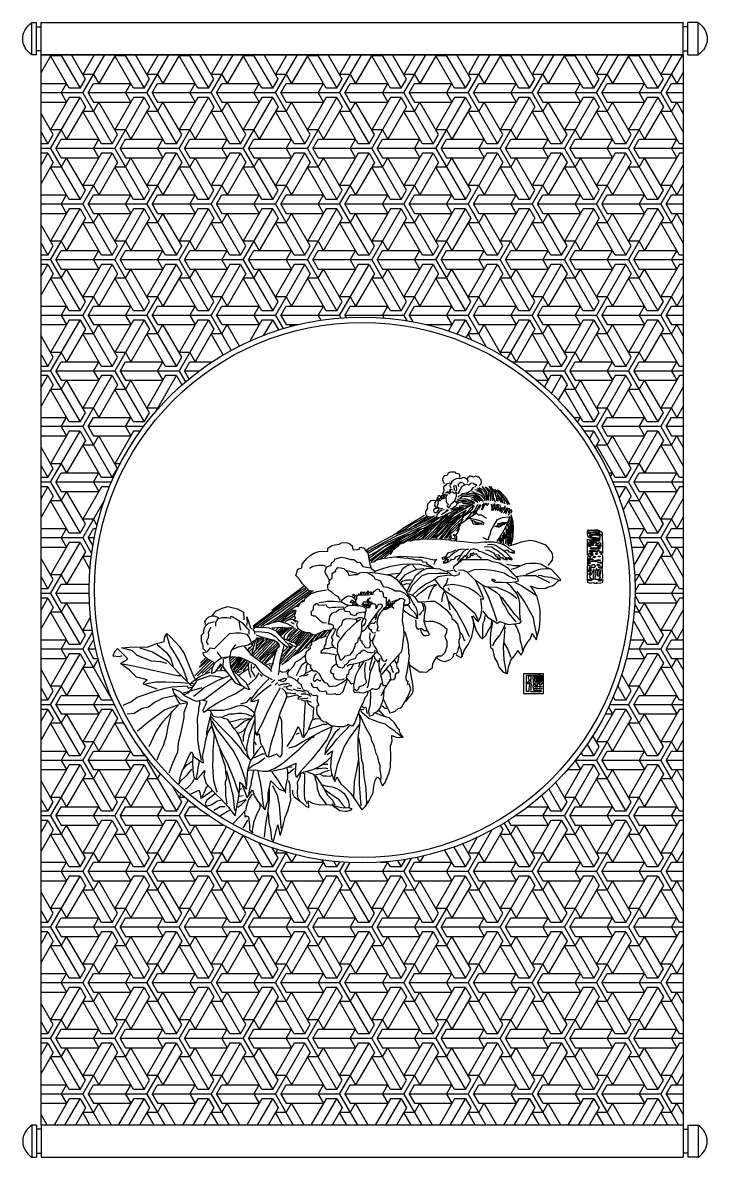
# Model space of a CAD drawing. Header units: millimetres. Extents: x 578 to 1218, y 257 to 1317.
import ezdxf

# ---------------------------------------------------------------- set-up
doc = ezdxf.new("R2010")
doc.units = ezdxf.units.MM
for name, color, linetype in [('3', 3, 'Continuous'), ('4', 4, 'Continuous'), ('7', 7, 'Continuous'), ('BH', 3, 'Continuous')]:
    doc.layers.add(name, color=color, linetype=linetype)

# ---------------------------------------------------------------- blocks, each defined once
blk = doc.blocks.new('1')
at = {"layer": '7'}
for p, q in [((-930, 16.2), (-930, 5)), ((-900, 16.2), (-930, 16.2)), ((-900, 5), (-900, 16.2)), ((-900, 5), (-930, 5)), ((-930, -700), (-930, 0)), ((-926.2, 5), (-926.2, 0)), ((-903.8, 0), (-903.8, 5)), ((-900, 0), (-900, -700)), ((-900, 0), (-930, 0)), ((-900, -700), (-930, -700)), ((-900, -705), (-930, -705)), ((-930, -710), (-930, -705)), ((-900, -710), (-930, -710)), ((-926.2, -705), (-926.2, -700)), ((-903.8, -700), (-903.8, -705)), ((-900, -705), (-900, -710))]:
    blk.add_line(p, q, dxfattribs=at)
at = {"layer": '7', "extrusion": (0, 0, -1)}
for centre, start_param, end_param in [((-915, 1.2), 5.35589, 7.210481), ((-915, -695), 2.214297, 4.068888)]:
    blk.add_ellipse(centre, major_axis=(0, 25), ratio=0.75, start_param=start_param, end_param=end_param, dxfattribs=at)
blk = doc.blocks.new('A$C2C0C1D0D')
at = {"layer": 'BH'}
h = blk.add_hatch(dxfattribs=at)
h.set_pattern_fill('ESCHER', color=256, scale=50, style=0)
h.set_pattern_definition([(60, (-1135.926, -1502.44), (-60, -1e-08), [55, -5]), (180, (-1135.926, -1502.44), (30, -51.9615), [55, -5]), (300, (-1135.926, -1502.44), (60, -1e-08), [55, -5]), (60, (-1130.926, -1502.44), (-60, -1e-08), [10, -50]), (300, (-1130.926, -1502.44), (60, -1e-08), [10, -50]), (60, (-1138.426, -1498.11), (-60, -1e-08), [10, -50]), (180, (-1138.426, -1498.11), (30, -51.9615), [10, -50]), (300, (-1138.426, -1506.77), (60, -1e-08), [10, -50]), (180, (-1138.426, -1506.77), (30, -51.9615), [10, -50]), (60, (-1155.926, -1502.44), (-60, -1e-08), [10, -50]), (300, (-1155.926, -1502.44), (60, -1e-08), [10, -50]), (60, (-1125.926, -1519.76), (-60, -1e-08), [10, -50]), (180, (-1125.926, -1519.76), (30, -51.9615), [10, -50]), (300, (-1125.926, -1485.117), (60, -1e-08), [10, -50]), (180, (-1125.926, -1485.117), (30, -51.9615), [10, -50]), (0, (-1125.926, -1493.78), (-30, 51.9615), [35, -25]), (0, (-1125.926, -1511.1), (-30, 51.9615), [35, -25]), (120, (-1133.426, -1489.447), (-60, 1e-08), [35, -25]), (120, (-1148.426, -1498.11), (-60, 1e-08), [35, -25]), (240, (-1148.426, -1506.77), (30, -51.9615), [35, -25]), (240, (-1133.426, -1515.43), (30, -51.9615), [35, -25])])
edge = h.paths.add_edge_path(flags=16)
edge.add_arc((317.1, 530), 255, 0, 360)
h.paths.add_polyline_path([(17.1, 1030), (617.1, 1030), (617.1, 30), (17.1, 30)])
at = {"layer": '3'}
for points in [[(408, 635.2), (408.6, 635.9), (408.5, 636.9), (408, 638.1), (406.5, 638.4), (405.1, 638.8), (404, 639.9), (401.2, 640.2), (399.5, 640.1), (397.3, 639), (396.7, 637.4), (396.6, 636.9), (395.7, 636.9), (393.8, 636.5), (393, 635.6), (392.3, 633.7), (392.4, 631.9), (392.8, 630.8), (393.8, 629.5)], [(426.3, 627.4), (428, 628.9), (428.5, 630.6), (428.2, 633), (427.2, 634.1), (426.3, 635.3), (425.7, 635.6), (425, 635.5), (424.3, 635.9), (423.4, 636.3), (421.7, 635.8), (420.7, 635.3), (420, 635.9), (419, 636.4), (417.6, 636.3), (416, 634.6), (415.2, 633.5)], [(399.6, 629.8), (396.4, 629.2), (395.5, 628.6), (395, 627.6), (393.8, 626.6), (393.2, 626), (393.2, 624.1), (394, 623.6), (393.4, 623.5), (393.1, 621.1), (392.9, 620.3), (392.2, 620.4)], [(416, 630.5), (416.3, 631.6), (415.4, 633.3), (415.1, 633.3), (413.8, 634.3), (412.7, 634.8), (411.5, 635), (410.9, 634.6), (409.5, 634), (408.5, 633.8), (406.7, 634), (405.1, 633.7), (403.8, 633.3), (402.1, 632.5), (401.6, 631.7), (400.7, 631.1), (400.5, 630.2), (400, 629.1), (399.2, 628.9), (399, 627.7), (399.2, 626.2), (400.3, 625.8)], [(403.3, 623), (403.5, 624.8), (403.2, 626), (402.7, 626.6), (402.8, 627.2), (403.6, 627.6), (404.6, 627.4), (405, 626.5), (405.1, 626), (405.2, 623.9), (405.3, 623), (404.8, 622.5), (404.1, 622.4)], [(406.6, 616.7), (407.9, 617.9), (409.6, 618.7), (411, 620.2), (414.3, 620.8), (415.4, 621.1), (419.7, 623.5), (420.4, 625), (420.8, 626.1), (421.4, 625.4), (421.9, 625.8)], [(407.4, 626.7), (407, 627.8), (406.9, 628.8), (408.3, 630.2), (408.9, 630.6), (409.9, 630.5), (411.3, 630), (412, 629.3), (412.1, 628)], [(407.7, 622.1), (410.7, 626.9), (412.5, 628), (414.6, 628.9), (416.8, 628.2), (418.4, 629.5), (419.1, 630.1), (421.1, 629.9), (421.5, 628.8), (422.7, 628.8), (423.6, 628.5), (423.6, 627.5), (422.5, 626.4)], [(426, 625.8), (430.4, 623.3), (431.6, 620.7), (433.3, 616.8), (433.3, 613.7)], [(428.9, 626.5), (433.1, 622.1), (434, 618), (433.8, 613.9)], [(431.8, 626.2), (434.8, 622.6), (435.2, 618.5), (435.2, 613.7)], [(433.1, 626), (435.7, 623.6), (436.7, 620.2), (436.9, 613.4)], [(435.5, 627), (437.2, 623.8), (438.1, 620.2), (438.9, 613.4)], [(437.2, 627), (438.6, 624.3), (439.4, 619), (439.8, 613.9)], [(387.6, 616.9), (387.4, 616), (387.6, 614.3), (387.4, 615.6), (387, 616.2)], [(387.7, 618.4), (388.5, 617.7), (388.8, 618.5), (390.3, 617.6), (390.3, 615.6)], [(387.9, 616.5), (388.8, 615.4), (389.6, 615.5), (388.9, 614.9), (389, 613.7)], [(390.7, 617.4), (392.5, 615.9), (392.5, 615.3)], [(393.5, 615), (391.3, 615.2), (390.8, 615.6), (391.1, 614.9), (390.8, 614.3)], [(391.6, 617), (391.5, 618.5), (392.8, 617.8), (393.6, 616.5), (393.4, 615.9), (392.6, 615.9), (394.1, 615.8)], [(392.1, 620.4), (393.2, 618.1), (393.4, 616.8), (394.1, 617.4), (395.5, 615.9), (396, 617.8), (397, 618.8), (395.7, 618.5), (394.3, 619.8), (393.8, 617.5), (392.4, 620.3)], [(395.4, 615.9), (395.5, 612.5), (396.5, 610.7), (398, 609.8)], [(403.4, 613.1), (404.4, 615.1), (405.3, 617.5), (405.3, 619.5), (405.2, 620.8), (405, 621.2), (404.2, 621.2), (403.3, 620.2), (402.7, 620.4), (402, 621.3), (400.8, 621.3), (399.8, 621), (398.9, 620.6), (398.6, 619.6), (398.4, 620.4), (397.9, 620.6), (396.9, 620.8), (395.7, 620.7), (395.8, 621.4), (396.3, 621.9), (397.1, 621.7), (398.3, 621.9), (399.2, 622), (399.7, 621.8), (400, 621.3)], [(401.6, 623.6), (400.2, 623.9), (399.1, 623.7), (398.7, 623.6), (400.1, 622.6)], [(407.6, 621.7), (406.8, 620), (405.3, 620.4)], [(405.9, 614.1), (408.8, 615.3), (411.7, 615.1), (414.4, 615.1), (419, 613.7), (422.2, 611.7)], [(427, 612.7), (423.6, 615.6), (419, 616.6), (416.3, 617.3), (410.8, 617.3), (408.3, 615.6)], [(428.5, 613.2), (426, 615.1), (423.1, 616.6), (420.5, 617.8), (417.1, 618.5), (410, 619)], [(413.9, 619.2), (422.4, 618.7), (429.2, 614.1)], [(414.6, 619.9), (419.5, 620.4), (422.9, 619.9), (426.5, 617.3), (429.7, 613.7), (430.1, 612.7)], [(419, 615.3), (425.1, 612)], [(419.5, 622.1), (428.2, 618.5), (431.6, 614.6)], [(425.1, 612.2), (421.4, 615.8)], [(422.4, 623.8), (425.1, 623.6), (429.7, 619.9)], [(423.8, 622.6), (426.8, 621.6)], [(424.8, 625.3), (427.7, 623.3), (428.5, 621.6), (431.6, 616.6), (431.8, 613.2)], [(439.4, 624.3), (442.3, 620.7)], [(439.8, 624.1), (442.5, 615.8), (442.5, 613.4)], [(440.1, 615.8), (441.3, 612)], [(441.5, 623.8), (446.9, 617.8), (447.6, 614.1), (448.6, 611)], [(442.7, 620.4), (445.4, 616.6), (448.1, 612)], [(443, 618.7), (447.1, 611.7)], [(455.1, 609.8), (451, 616.8), (447.1, 620.7), (443.5, 623.6)], [(450.5, 610.5), (449.5, 615.3), (448.6, 616.8), (446.9, 619), (444, 622.4)], [(444, 615.8), (444, 612.9)], [(453.4, 609.8), (449.3, 616.8), (447.6, 618.7), (444.9, 621.9)], [(409.6, 606.1), (401.8, 603.2), (397.9, 601.5), (390.4, 595.7), (379, 585.6), (374.4, 580), (371.8, 577.3)], [(385.6, 613.3), (383.8, 613.7), (383.1, 613.7), (381.6, 613.3), (380.2, 612.2), (378.6, 610.5), (378.2, 609.8), (378, 607.7), (378.2, 606.2), (377.3, 604.9), (376.3, 603.4), (376.4, 601.2), (377.2, 599.4), (380.4, 598.3), (381.7, 598.3), (385.3, 599.1)], [(378.1, 577.8), (387.3, 586.1), (391.6, 592.4), (401.8, 600.1), (406.9, 604.5), (413.9, 606.4), (416.6, 608.1)], [(417.5, 608.3), (410.8, 604.7), (403.7, 600.8), (398.6, 595.7), (392.1, 590.4), (384.6, 581.9), (381, 578.1)], [(386.7, 607.5), (386.4, 606.2), (385, 605.9), (384.1, 605.3), (383.8, 604.3), (384, 602.9), (385, 602.5), (386.9, 602.5), (388.7, 604.4), (388.9, 605.4), (388.4, 606.6), (390.5, 606), (391.6, 606), (392.5, 606.3)], [(386.6, 614.3), (385.1, 611.7), (384.9, 610.8), (384.8, 609), (385.8, 607.1), (387, 606.3), (388.1, 606.8), (387.6, 608.2), (387.8, 610.1), (388.4, 610.5), (388.2, 612.4), (388.6, 613.3)], [(393.8, 605), (391, 604.3), (389.1, 602.6), (387, 600.2), (386.5, 598.2), (386.5, 597.8), (390.3, 597.9), (394, 599.6), (396.1, 601.1)], [(386.6, 614.3), (387.9, 613.7), (390.1, 613.3), (390.7, 614.2)], [(414.2, 604.9), (410.3, 599.6), (406.9, 597.4), (401.1, 591.9), (392.8, 582.4), (389.2, 577.6)], [(390.8, 600.5), (393.5, 601.9), (397.6, 604.7)], [(420.5, 608.3), (417.5, 605.4), (415.6, 602.8), (413.9, 601.5), (410.5, 598.9), (405.4, 595), (404.5, 593.6), (399.1, 588.2), (395, 582.7), (390.9, 577.8)], [(421.7, 608.8), (419.7, 605.2), (417.3, 602.8), (414.4, 600.3), (412, 599.4), (410.3, 596.5), (407.6, 594.3), (404, 590.9), (401.8, 588.7), (399.4, 585.8), (396.2, 581.2), (393.6, 578.1)], [(427.5, 609.8), (422.4, 600.6), (415.4, 596), (409.1, 591.4), (405.2, 587.5), (402.3, 584.6), (397.9, 581.2), (395.5, 578.1)], [(396, 604.6), (395.7, 603.7), (396.7, 604.1), (397.1, 604.6), (396.1, 605), (397.1, 604.7), (397.9, 605)], [(396.2, 609.2), (397.6, 606.9), (397.7, 606.3), (399.5, 609), (400.6, 610.7), (401.7, 611.4), (403.2, 613), (404.3, 613.1), (404.4, 612.4), (404.7, 612.3), (405.1, 611.7), (405.8, 611.7), (405.9, 611.3), (406.4, 611.3), (406.2, 610.7), (406.2, 610.7), (406.7, 610.9), (405.3, 610), (404.9, 609), (404.1, 607.9), (402.4, 607), (401.6, 606.2), (400.1, 605.8), (399.5, 605.5)], [(400.3, 604.5), (405.2, 606.9), (409.8, 607.6), (413.9, 608.1), (418.5, 608.6), (421.2, 609.1)], [(402, 604.7), (405.9, 605.7), (408.6, 606.6), (411.7, 607.1)], [(405.7, 612.7), (407.9, 613.7), (413.4, 613.7), (417.1, 613.2), (421.9, 611.7)], [(406.9, 611.7), (410.5, 612.4), (415.1, 612.4), (420, 611.5), (421.7, 610.5)], [(407.6, 608.6), (414.2, 609.5), (418, 609.5), (418.8, 609.3)], [(411, 611), (416.8, 610.7), (420.2, 609.8)], [(424.8, 609.8), (423.4, 606.4), (421.7, 603.5), (418.5, 601.1), (413.2, 594.8)], [(426.5, 608.8), (424.1, 604.9), (422.2, 602.5), (420.5, 599.9)], [(427.7, 609.1), (425.8, 605.2)], [(432.3, 611.2), (430.4, 607.4), (428.7, 604.7)], [(429.7, 610.3), (428.9, 605.4)], [(430.6, 611.5), (430.4, 608.3), (429.2, 605.9)], [(432.8, 611.5), (433.3, 609.1)], [(435, 611), (433.5, 608.6)], [(437.7, 610.3), (438.4, 606.4), (437.9, 604.2)], [(439.4, 610.5), (438.6, 605.2), (438.1, 604.2)], [(440.8, 610.7), (440.3, 606.6), (438.9, 604.2)], [(443.7, 610.3), (442.5, 605.4), (441.1, 604.2)], [(442.3, 609.8), (441.1, 604.9)], [(444.2, 609.8), (444.2, 605.7), (443.2, 603.7)], [(445.7, 609.8), (445.9, 606.9), (445.2, 604.5), (444.7, 604)], [(448.3, 606.9), (446.6, 603.7), (445.7, 603)], [(447.1, 606.9), (445.9, 603.7)], [(450, 607.4), (448.3, 604), (447.1, 602)], [(450.3, 608.6), (450.5, 606.4), (450, 602.3), (449.3, 601.8)], [(452.2, 606.6), (450.5, 602)], [(453.4, 606.4), (452.7, 604.5), (451.7, 602), (451, 600.8)], [(455.6, 604.9), (454.9, 602.8), (453.4, 599.6)], [(454.6, 606.4), (454.6, 604.9), (453.7, 603.2), (453.7, 602)], [(456.1, 605.4), (456.8, 603.5), (455.8, 601.3)], [(375.5, 599.6), (369.9, 596.2), (358.3, 589.4), (352, 584.8), (345.5, 580.5), (337.2, 576.1), (330.7, 572.7), (323.4, 568.6), (321.2, 566.9)], [(321.5, 565.5), (326.8, 568.6), (339.9, 575.7), (348.9, 580.5), (364.9, 587.3), (378.2, 593.6), (385.5, 597.9)], [(387.2, 597.2), (376.2, 590.4), (369.5, 587.3), (363.6, 584.8), (358.3, 582.2), (348.9, 578.1), (335.5, 572), (322, 563.8)], [(389.1, 597), (383.8, 593.8), (379.9, 590.4), (374.8, 587.5), (370.2, 586.5), (361.5, 581.9), (353.5, 579), (342.1, 573.2), (338.4, 570.6), (326.8, 561.9), (323.4, 559.4)], [(387.6, 593.7), (372.6, 584.6), (366.5, 580.9), (353.2, 573.2), (346.4, 569.3), (336.7, 561.1), (334.1, 559.1)], [(377.7, 598.6), (364.6, 591.9), (356.1, 585.8), (349.1, 582.2), (354, 584.4), (361.5, 587.3), (373.1, 595), (378.9, 598.2)], [(381.6, 597.9), (371.6, 592.4), (366.6, 589.7), (363.4, 588.7), (377, 595), (384.5, 599.1)], [(374.2, 578.1), (387.5, 591.9), (393.3, 597.4), (397.2, 599.6)], [(376.4, 578.1), (385.3, 586.5), (391.4, 593.8), (401.1, 601.8), (406.6, 603.7)], [(383.1, 578.3), (388.2, 584.4), (394, 590.2), (400.3, 596), (409.3, 601.8), (413.4, 604)], [(408.3, 599.6), (397.4, 591.9), (393.6, 587.3), (388.5, 581.9), (384.6, 578.8)], [(385.6, 578.1), (398.4, 590.4), (403.7, 595.5), (406.2, 597.4)], [(411.2, 596.5), (409.1, 592.6), (405.2, 589.7), (402.5, 587), (398.6, 583.6), (396.9, 581.2)], [(431.2, 592.2), (428.9, 594), (424, 595.4), (419.2, 596.4), (416.5, 596.7)], [(433.2, 596.9), (428.7, 599.9), (425.7, 599.9), (424, 601.4), (422.5, 601.4), (420.5, 602.2), (416.7, 602.6)], [(418, 595.7), (421.5, 594.7), (423, 593.7), (425.4, 593), (428.2, 592.5), (430.4, 591)], [(419.7, 595), (420.5, 592.5), (421.5, 591.7), (424.7, 591), (426.4, 591.5), (428.9, 591.7)], [(421, 594.5), (423.5, 592), (426.4, 592.2)], [(429.9, 578.8), (431.2, 578.6), (432.9, 577.3), (435.4, 577.6), (435.6, 578.6), (435.6, 579.3), (436.9, 582.8), (437.6, 585.8), (440.1, 590.2), (443.6, 595.9), (448.3, 597.7), (454.8, 598.2)], [(442.8, 575.3), (444.7, 577.4), (447.1, 581.1), (450.9, 588.2), (453.6, 594), (455.5, 598.8)], [(453.9, 594.3), (454.6, 587.7), (454.6, 582.7), (454.1, 577.8), (453.6, 572)], [(455.1, 595.5), (455.8, 589.9), (455.8, 585.8), (455.3, 580), (455.1, 574.4), (454.4, 572.5)], [(455.6, 597.9), (456.6, 593.3), (456.8, 588), (457, 584.3), (456.8, 581), (456.6, 577.8), (456.1, 575.9), (455.8, 573.2)], [(456.1, 600.6), (457.8, 594), (458.2, 588.5), (458, 581.2), (457.5, 577.1), (455.8, 571.3)], [(324.4, 557.9), (336.7, 566.9), (354.9, 578.3), (372.8, 587)], [(325.6, 557), (332.8, 562.8), (351.5, 574.6), (359, 578.5), (366, 582.4), (372.6, 587.5)], [(360.2, 576.1), (385.2, 591.3)], [(362.4, 575.6), (384.2, 590.1)], [(368.2, 577), (381.8, 587.9)], [(386, 578.1), (393.3, 585.1)], [(399.8, 584.6), (399.6, 582.5), (399.9, 580.2), (400.4, 578.8), (401.7, 578.1), (403, 578.1), (404.1, 578.5)], [(407.8, 587.3), (406.5, 584.1), (405.7, 582.9), (404.5, 581.5)], [(408.6, 590.6), (406.4, 586.5), (405.3, 584.8)], [(453.3, 592.5), (451.1, 592), (450.1, 592), (447.1, 591.5), (443.8, 590.5), (443.3, 590), (440.9, 589)], [(442.3, 589.2), (444.3, 588.9), (445.2, 589.1), (446.4, 589.6), (447.4, 590.3), (449.2, 591.6), (450.3, 591.6)], [(443.1, 591.7), (448.1, 593), (452.5, 593.2)], [(443.4, 589.7), (445.2, 589.7), (446.7, 590.2), (447.1, 591.1), (447.4, 591.3)], [(449.8, 584.1), (449.8, 579.5), (449.8, 577.6)], [(451.2, 588.5), (451.7, 584.1), (450.7, 579.5), (450.5, 577.3)], [(452.7, 586.8), (451.7, 580.2), (451.5, 576.4), (450.7, 573)], [(452.9, 591.4), (453.4, 587.7), (453.2, 584.1), (452.9, 577.8), (452.7, 574.9), (452.2, 572.5)], [(529, 583.8), (527.8, 583.3), (527.8, 585), (528.5, 586.3), (531.2, 586), (534.2, 586.3), (537, 586.3), (539.3, 585.1), (541.2, 583.8), (541.5, 582.1), (541.5, 581.4), (541.2, 581.4), (537.5, 582.4), (534.9, 583.4), (531.7, 583.3), (529.6, 582.5), (529.6, 580.7), (530.6, 579.8), (533.3, 579.2), (539, 578.8), (539.9, 579.6), (539, 580.2), (537.8, 580.7), (535.8, 581.2), (534.1, 581.1), (532.2, 580.9), (531.3, 580.5), (530.3, 580.7), (530.1, 581.8), (532.6, 582.2), (535.4, 582.2), (537.5, 582), (541.3, 580.8), (541.3, 579.1), (541.6, 573.1), (541.6, 564.4), (539.9, 563.4), (541.5, 563.1), (541.7, 561.1), (541.5, 551.4), (541, 549.1), (541.5, 548.5), (541.6, 541.7), (541.2, 541), (541.6, 540.2), (541.6, 537.6), (541.2, 536.8), (540.1, 536.5), (536.5, 536), (536.4, 536.9), (536.2, 536), (534.1, 536), (533.5, 536.6), (531.3, 536.3), (529.4, 536.3), (528.1, 537), (527.7, 539.5), (527.5, 543.3), (527.7, 545), (528.1, 559.9), (528.3, 561.5), (531.4, 562.3), (533.2, 562.7), (532.8, 563), (531.6, 563), (530.7, 563.1), (529.9, 563.8), (529.1, 563.8), (528.7, 563.7), (528.7, 562.4), (528.1, 562.1), (527.5, 562.8), (527.8, 574.3), (528.4, 574.6), (527.7, 575.3), (527.7, 577.2), (530, 577.9), (532, 577.3), (534.3, 577.3), (539.6, 577.3), (539.4, 577.8), (532.8, 578), (529.3, 579.1), (528, 580.5), (527.7, 582.7), (529.4, 583.6), (532.5, 584.1), (535.1, 584.4), (537.5, 583.4), (539.3, 583.3), (539, 584.1), (537, 585), (533.6, 585.1), (529.9, 585.1), (528.7, 584.7), (528.8, 583.7)], [(323.1, 561.8), (330.9, 565.9), (336.5, 569.8), (343.7, 573.2), (356.6, 580)], [(328.7, 557), (336.7, 563.3), (347.6, 571), (356.6, 577.3)], [(450.5, 566.9), (452.7, 567.4), (454.1, 565.5), (458.7, 564.4), (459.8, 565.5), (458.1, 566.6), (453.8, 569), (450, 572), (445.9, 573.4), (440.2, 574.5), (431, 574.5), (422.8, 573.6), (412, 575), (401.1, 575.8), (399.2, 576.6), (394.8, 576.9), (391.8, 577.2), (370.9, 577.4), (371.2, 576.9), (366.6, 576.9), (363.6, 575.8), (359, 575.5), (355.7, 573.6), (351.9, 572.8), (350, 570.7), (345.4, 566.6), (343.2, 563.1)], [(399.3, 580.5), (398.6, 579.6), (398.3, 579.1), (398.2, 578.1), (398.5, 577), (398.7, 576.7), (400, 576.8), (400.1, 578.1), (400, 579)], [(403.8, 575.9), (403.8, 576.5), (404.3, 577.2), (404.1, 578.3), (404.1, 579.7), (403.4, 580.5), (402.2, 581.2), (402.8, 581.7), (403.7, 581.9)], [(403.3, 581.9), (404.8, 581), (405.2, 580), (405.4, 579.1), (405.4, 576.8), (405.1, 576.5), (404.4, 575.9)], [(434.2, 572.6), (437.5, 572.8), (440.8, 572.3), (443.2, 570.9), (447.8, 567.7), (451.4, 565.2), (456, 560.1), (457.3, 558.2), (456, 558.2), (454.3, 558.7), (452.4, 559), (448.6, 562.5), (444, 566.3), (440.2, 568.5), (438.3, 570.1), (434.2, 570.4), (431.2, 570.1)], [(445.9, 579), (445.2, 575.9), (444.9, 575.2)], [(447.1, 578.3), (445.9, 575.2), (445.6, 573.7)], [(448.1, 581.2), (447.6, 577.6), (446.6, 575.2)], [(449.3, 582.9), (448.6, 577.8), (447.3, 575.6), (447.1, 573.9)], [(448.8, 577.1), (449, 572.7)], [(533.2, 572.1), (532.8, 572.7), (531.2, 572.5), (530.4, 573.4), (529.4, 573.7), (528.4, 573.7), (528.4, 572.7), (528.4, 571.5), (528.8, 570.8), (529.9, 570.5), (531, 570.5), (530.6, 570.8), (529.7, 571.2), (528.8, 571.5), (528.8, 572.8), (530, 572.5), (531.7, 571.8), (532.9, 571.7), (533, 572), (533.2, 572.1)], [(529.6, 576.3), (538.8, 576.3), (538.8, 575.6), (529.7, 575.4), (529.4, 576.2)], [(530.1, 574.7), (533.8, 574.9), (536.1, 574.4), (536.1, 573.7), (531.6, 573.6), (530, 574.3), (530.1, 574.7)], [(535.5, 572.1), (538.6, 574.3), (539.7, 574.1), (540, 573.8), (539.9, 572.5), (539, 572), (537.1, 571.5), (536.5, 571.2), (535.2, 571.5), (535.2, 571.8)], [(337.9, 559.9), (347.6, 569.1)], [(412.8, 567.9), (410.9, 568.2), (407.1, 567.4), (405.2, 566), (403, 564.7), (399.5, 562), (398.4, 560.6), (395.9, 559.8), (394.3, 558.7), (391.6, 558.7)], [(391.6, 560.1), (395.6, 561.7), (397.8, 565), (401.9, 566), (404.6, 567.4)], [(395.9, 562), (394, 559.3)], [(408.1, 562.2), (404.3, 560.6), (402.7, 558.4), (400, 557.9)], [(416.6, 567.9), (414.1, 567.7), (411.1, 565.2), (409, 562.2), (407.3, 559.8), (406, 557.4)], [(414.1, 562), (412.5, 562), (410.9, 559.8), (410, 558.2), (408.7, 558.4)], [(443.2, 558.2), (440.8, 559.3), (438, 561.2), (432.3, 563.6), (429.1, 565.2), (426.4, 566), (425.5, 567.1), (423.6, 567.7), (422.5, 568.2), (420.6, 568.2), (418.2, 567.4), (415.8, 564.7), (414.4, 562.5), (413.3, 560.6)], [(428.5, 559.5), (425.3, 561.7), (424.2, 563.3), (421.7, 563.3), (421.5, 564.7), (420.1, 563.9), (417.9, 563.6), (417.9, 561.7), (417.1, 560.3), (414.7, 559.3), (416, 562.2)], [(418.2, 562.5), (421.2, 562.5)], [(432.3, 567.4), (435.6, 566.9), (439.9, 564.7), (441.8, 562), (445.4, 559.3), (446.5, 558.2), (444.8, 558.2), (443.2, 559)], [(448.1, 559.3), (446.2, 560.6), (444.8, 562.5), (442.7, 562.8)], [(456.5, 566), (457.9, 565.2), (459.8, 565)], [(529.4, 566.2), (532, 565.2), (532.5, 564.6), (531.9, 564.4), (530.3, 564.4), (529.1, 566.5)], [(530.3, 569.2), (539.3, 569.4), (539.1, 568.5), (530.3, 568.5), (530.3, 569.1)], [(530.6, 567.3), (538.7, 567.5), (538, 566.5), (537.1, 565.7), (534.3, 566), (532.5, 565.9), (530.9, 566.2), (530.6, 566.7), (530.6, 567.2)], [(537.1, 564.4), (535.2, 564.3), (535.2, 563.3), (536.7, 563.4), (537.4, 564.4)], [(537, 570.5), (540.4, 570.7), (540.4, 571.8), (539.6, 571.1), (538.4, 570.9), (537.1, 570.5)], [(540, 565.9), (540.4, 565.7), (540.4, 565), (539.4, 564.3), (539.3, 565.6), (539.7, 566.2)], [(323.5, 558.3), (325.1, 557.8), (325.4, 556.1), (328.1, 556.4), (330.5, 558), (337.6, 559.7), (344.7, 560.7), (353.1, 561.6), (369.9, 560.7), (373.2, 560.7), (384.1, 558.3), (386.8, 558.8), (386, 557.8), (384.6, 556.4), (384.1, 553.7)], [(348.5, 540.9), (352.8, 546.1), (355, 549.9), (359.1, 552.9), (363.7, 554.5), (365.1, 552.1), (367.8, 549.1)], [(349.3, 560.5), (356.1, 559.9), (359.9, 559.7), (364.2, 559.1), (367.2, 558.3), (372.7, 558), (373.5, 556.4), (377.3, 556.1), (377.3, 554.8), (383.5, 551)], [(400.3, 559), (399.7, 557.1), (397.8, 556.5), (397.5, 556), (395.1, 554.9), (392.7, 554.9)], [(392.7, 556.3), (394.6, 557.4), (396.5, 559), (397.5, 558.7), (396.7, 557.1), (396.2, 556), (393.2, 555.2)], [(406.5, 555.7), (409.8, 559.5)], [(450.8, 559.8), (452.2, 558.4), (452.7, 558.2), (452.2, 557.9), (449.5, 558.7), (448.1, 560.6)], [(451.6, 560.6), (453.3, 559.3)], [(453.5, 560.6), (455.7, 559)], [(528.8, 556), (530, 555.3), (530, 554.4), (528.8, 554), (528.5, 554.7), (528.3, 555.4), (528.7, 556)], [(528.7, 558.6), (528.7, 556.5), (529.7, 556.7), (529.9, 558.5), (533, 558.1), (533, 558.9), (528.7, 559.1), (528.7, 558.5)], [(529, 553.1), (530, 553), (530, 552.4), (529.4, 552.1), (528.7, 552.7), (528.7, 553.1)], [(531.2, 560.5), (530.4, 560.8), (529.7, 560.8), (529.9, 560.4), (530.4, 559.8), (530.9, 560.4)], [(531, 557), (537.1, 558.1), (539.4, 558.1), (539.4, 557.6), (537, 557), (535.1, 556.3), (533, 556.5), (530.7, 556.2), (530.9, 556.7)], [(531.6, 552.7), (532, 553.9), (533.9, 553.7), (534.6, 553.3), (534.6, 552.4), (534.6, 551.1), (531, 551.1), (531.2, 552.7), (531.4, 552.7)], [(533, 561.2), (535.2, 561.2), (535.2, 560.7), (534.9, 560.5), (534.2, 559.9), (533.5, 560.2), (532.9, 560.4), (533, 561.1)], [(537.1, 554), (539, 553.4), (539.3, 552.8), (538.4, 552.8), (537.8, 552.3), (537.2, 552.7), (536.5, 553.1), (537.1, 553.9)], [(537.1, 555.7), (539.7, 556.3), (540.1, 556.3), (540, 555.4), (540, 554.6), (539.1, 555.4), (538.1, 555.3), (537.7, 555), (537.2, 555.6)], [(537.7, 561.5), (539.6, 561.7), (539.6, 561.1), (537.5, 561.1), (537.5, 561.4)], [(538.4, 551.2), (539.6, 551.4), (539.9, 552), (540.4, 551.8), (540.4, 550.4), (539.4, 550.2), (539.1, 550.8), (538.3, 551), (538.3, 551.2)], [(340.9, 544.5), (347.9, 545.5), (352.3, 545.8)], [(352, 537.9), (357.7, 544.5), (363.1, 547.2), (368.3, 549.3), (374.8, 549.9)], [(358.5, 528.4), (361.5, 528.7), (363.4, 533.9), (368.9, 539.3), (373.2, 543.4), (378.9, 545.3), (388.1, 545.8), (394.4, 545.8), (397.1, 545.5)], [(358.8, 529.3), (359.9, 530.1), (361.8, 534.4), (363.7, 537.7), (367.2, 543.9), (372.7, 548), (377.3, 549.9), (381.6, 550.4), (386, 550.2), (389.5, 549.6), (393, 548.3), (398.2, 546.4), (400.4, 544.5), (399.6, 543.9), (395.8, 543.6), (388.1, 542.3), (384.1, 539.3), (376.7, 535.5), (369.1, 529.8), (364.8, 525.7)], [(397.3, 541.1), (396, 536.8), (393.5, 533.2), (392.7, 531.9), (394.1, 528.6), (393, 527.5), (391.9, 523.2), (391.1, 518.9)], [(396.2, 547.9), (400.5, 548.2), (403, 548.8), (405.4, 546.9)], [(400, 544.1), (403, 543.1), (407.6, 544.4), (408.1, 546.3)], [(416, 546.6), (422, 549), (427.7, 549.3), (436.1, 548.8), (440.5, 548.2), (449.7, 546), (453.8, 543.3), (460.8, 540.1)], [(492.7, 549.7), (488.9, 549.7), (485.1, 549.4), (481.6, 548.9), (475.9, 546.7), (470.7, 544.5), (469.9, 543.4)], [(500.6, 539.6), (496, 540.7), (493.8, 541.5), (490.5, 542.1), (487.6, 542.3), (483.8, 543.4), (481.6, 543.2)], [(529.3, 548.9), (528.7, 548.5), (528.7, 547), (529.4, 547.9), (529.4, 548.9)], [(529, 550.2), (529.9, 549.4), (530.3, 548.5), (530.3, 547.3), (531.2, 547.5), (531.2, 549.8), (529.9, 550.8), (529.1, 550.8), (528.8, 550.2)], [(530.1, 546.6), (529.6, 545.4), (528.8, 545.3), (528.8, 544.6), (530, 544.6), (530.9, 546.6), (530.3, 546.9)], [(533, 549.2), (532.8, 548.2), (531.3, 544.7), (531.2, 544), (530.1, 544), (529.4, 542.6), (529.7, 541.5), (531.9, 540.1), (533.2, 540.1), (533.3, 544), (533.9, 544.9), (533.8, 548.9), (533.8, 549.2), (533, 549.2)], [(535.7, 549.4), (535.1, 547.6), (535.2, 547.2), (535.4, 544), (534.6, 542.6), (534.5, 540.1), (538.4, 540.1), (539.7, 541.5), (539.4, 543), (538.8, 542.6), (537.4, 543), (537.4, 545.2), (537.1, 545.9), (537.1, 546.8), (537.2, 547.5), (536.5, 549.8), (535.7, 549.7)], [(538.4, 549.5), (537.8, 548.5), (538.4, 545.9), (538.7, 543.1), (539.6, 543.1), (539.9, 546), (540, 547.5), (539.6, 548.9), (538.7, 549.7)], [(264.1, 532), (259.8, 529.4), (249.8, 522.6), (240.4, 515.3), (220.5, 500.1), (215.2, 496.2)], [(264.8, 530.8), (254.4, 523.8), (242.1, 514.6), (230.9, 506.6), (221, 498.9), (215.4, 495)], [(218.3, 495.5), (226.1, 501.3), (236.7, 508.8), (266.3, 530.1)], [(262.7, 533.2), (243.3, 519), (232.6, 510.7)], [(319.7, 504), (319.9, 506.8), (320.1, 507.8), (320.1, 509.3), (320.8, 510.8), (321, 512.5), (319.3, 513.7), (318, 514.6), (316.8, 514.4), (314.6, 515.2), (312.3, 516.3), (311.3, 518.2), (311.3, 520.1), (311.5, 521.9), (312.3, 521.9), (311.9, 523.4), (313.2, 525.1), (315.1, 525.5), (317.6, 525.3), (322.2, 525.3), (327.5, 526), (327.7, 528.3), (329.6, 529.7), (331.5, 531.2), (333, 530.4), (333.4, 528.9), (334.1, 528.5), (334.7, 528.9), (336, 528.3), (336.6, 526.4), (336.6, 524.1), (338.3, 523), (339.7, 523.2), (339.7, 521.1), (339.7, 516.7), (339.1, 513.9), (337, 512.5), (336.2, 511), (334.5, 509.1), (332.4, 505.7), (331.1, 501.7), (330.7, 499), (331.7, 495.2), (331.1, 493.5), (330.9, 491.8), (333.2, 492)], [(363.1, 539.3), (358.5, 539.3), (355, 538.2), (353.4, 536.9), (354.5, 534.4), (358.8, 536), (361.5, 535.8)], [(367.6, 523.8), (370.1, 526.5), (373.9, 529.2), (378.5, 533), (382.9, 534.6), (385, 535.2), (385.6, 535.2)], [(387, 534.9), (383.7, 533), (382.4, 530.8), (381.3, 528.6), (379.1, 522.7), (378.8, 521.3)], [(385.4, 539.2), (389.7, 533.2), (393.2, 530.5), (396, 524.8), (397.6, 519.4), (399, 511.3)], [(395.4, 534.6), (401.1, 535.4), (407.1, 534.6), (413.6, 533), (417.4, 531.6), (422.1, 528.9), (425.3, 526.5), (428.3, 523.2)], [(397.5, 531.9), (398.3, 529.5)], [(423.1, 539.3), (429.6, 534.9), (434.8, 523.8), (440.2, 509.9), (442.9, 500.7)], [(461.7, 521.9), (455.7, 526.8), (450, 529.5), (442.9, 532.2), (435.6, 532.7), (434.5, 532.7)], [(460.1, 536.9), (466.4, 533.7), (480.5, 524.4)], [(529.1, 540.1), (530.7, 539.1), (531.7, 538.8), (528.7, 538.5), (528.8, 540.1)], [(537.7, 538.6), (539.6, 540.1), (540.3, 540.1), (540.3, 538.5), (539.3, 538.5), (537.4, 538.6)], [(267.8, 528.6), (254.7, 519.4), (240.1, 508.6), (227.3, 499.8), (222.4, 496.2)], [(224.6, 496.2), (229.7, 499.1), (239.9, 505.7), (250.1, 513.6), (258.5, 520.4), (270.2, 528.6)], [(234.1, 499.8), (242.8, 506.1), (251.5, 512.4), (258.1, 517), (262.2, 520.7)], [(307.1, 520.9), (309.6, 519.2), (310.2, 517.7), (306, 518.4), (306.8, 519.6), (307.7, 519.8)], [(308.8, 523), (310.7, 523.3), (308, 525.5), (309.1, 526), (310.4, 524.9), (314.2, 525.7), (313.7, 526.5), (316.9, 526), (315.9, 526.8), (315.9, 527.9), (316.9, 528.4), (318.6, 526.8), (318.9, 528.2), (320.5, 526)], [(324.4, 522.8), (324.1, 521.5), (322.7, 521.7), (322, 521.1), (323.7, 519.2), (324.6, 517.1), (324.8, 515.6), (323.7, 515.2), (323.3, 516.9), (321.6, 520.1), (322.7, 518.2), (322.7, 517.9), (321.2, 518.6), (318.4, 518.6), (317.8, 517.7), (317.2, 516.5), (316.8, 516.7), (318.9, 515.4), (318.9, 514.8)], [(321, 527.9), (322.9, 526), (322.1, 529.3), (323.5, 527.6), (324.3, 527.6), (325.9, 526), (324.8, 528.2), (325.9, 528.4), (326.2, 527.4)], [(324.8, 519.6), (325.4, 518.2), (327.9, 516.9)], [(342.3, 521.1), (341, 518.4), (339.7, 518.6), (342.9, 514.6)], [(342.3, 520.7), (344.2, 515.4)], [(346.3, 519.6), (344.8, 518.2), (345, 516), (345, 514.8)], [(345.7, 517.5), (348.8, 519.8), (352.6, 521.9)], [(397.9, 519.4), (405.5, 509.1), (412.5, 496.9), (417.2, 486.6)], [(238.2, 500.8), (248.6, 508.6), (251, 510.3)], [(240.6, 500.3), (248.4, 507.1), (254.2, 510.3)], [(241.8, 500.1), (252.2, 507.1), (254.4, 509)], [(309.2, 517.7), (307.7, 516.5), (311.1, 516), (311.7, 516.9)], [(323.3, 516), (322.2, 516.5), (319.9, 516.7), (319.9, 515.8), (318, 517.1), (320.1, 514.8), (321.4, 514.2), (323.7, 514.2), (323.5, 515.4), (322.7, 515.4), (321, 515.4)], [(338.7, 512.9), (342.7, 514.4)], [(339.5, 515.2), (341.2, 515.8)], [(340.4, 516.7), (342.5, 514.6)], [(341, 518.2), (343.5, 515.6)], [(344.6, 514.6), (346.9, 512.9)], [(255, 500), (252.2, 502.3), (247.6, 501.8), (244.8, 500)], [(247.6, 501.8), (253, 505.4)], [(253.9, 497.9), (250.7, 499.5)], [(328.6, 504.3), (330.3, 504), (330.7, 507.6), (329.8, 503.4), (329.2, 502.1)], [(431.6, 505.8), (431, 501.2), (429.9, 498.8), (429.4, 494.7), (429.7, 485.7)], [(450.6, 498.8), (449.2, 494.2), (445.7, 488.2), (440.8, 481.7), (438.9, 477.6)], [(459.3, 498.2), (461.5, 494.7), (464.2, 488.5), (464.7, 482.2), (466.1, 478.7), (466.9, 472.7)], [(134.2, 488.2), (137.4, 477.5), (140.6, 472.7), (146, 463.6), (150.3, 455), (153.5, 445.3)], [(236.3, 491.9), (239.4, 495)], [(237.7, 490.9), (242.6, 495.5)], [(238.4, 489.9), (244.5, 495.2)], [(239.2, 489.4), (246.4, 494.5)], [(240.1, 488.2), (248.4, 495)], [(241.1, 487), (249.1, 494.3)], [(247.9, 483.4), (256.8, 492.6)], [(248.4, 486.3), (257.6, 494.5)], [(248.9, 482.7), (259.5, 492.1)], [(250.5, 481.9), (261.2, 491.6)], [(252.7, 481.4), (261.9, 491.1)], [(253, 468.6), (269.7, 488.7)], [(254.7, 481), (262.7, 490.6)], [(255.6, 479.3), (264.4, 490.6)], [(256.6, 478.8), (266.8, 490.2)], [(256.8, 471.5), (267.5, 483.9), (270.7, 487.3), (269.9, 488.5)], [(257.6, 477.8), (269, 490.2)], [(264.6, 476.1), (275, 488.5)], [(274.5, 484.4), (273.1, 483.1), (279.1, 490.6)], [(275, 483.6), (282.5, 491.6)], [(278.4, 485.8), (285, 492.6)], [(281.3, 486.3), (287.6, 493.1)], [(409.1, 490.1), (410.5, 488.4), (411.3, 486.3), (412.1, 483.8), (413.2, 482.7)], [(125.6, 479.1), (134.2, 471.6), (138.5, 465.7), (140.6, 458.2)], [(212, 476.6), (210.3, 473.7), (215.4, 478.8)], [(216.6, 482.9), (213.5, 478.5)], [(214.2, 469.8), (225.6, 483.1), (229.2, 484.4)], [(214.9, 468.4), (231.6, 483.9)], [(217.4, 467.7), (232.9, 483.6)], [(218.6, 466.2), (234.8, 483.6)], [(218.8, 477.8), (224.1, 482.7), (225.1, 485.1)], [(219.3, 480.5), (223.9, 485.1)], [(219.8, 483.4), (223.2, 486)], [(219.8, 474.2), (229.5, 484.4)], [(220.5, 465.7), (236.5, 482.2)], [(221.2, 465.2), (238.2, 481)], [(221.5, 464), (239.6, 480)], [(223.4, 461.8), (230.2, 469.6), (239.9, 477.6)], [(240.9, 463.3), (251.8, 477.3)], [(263.1, 476.1), (273.3, 487.5)], [(407.8, 477.6), (409.4, 474.1), (410.2, 469.2), (410.5, 467.5)], [(449.2, 481.1), (452.8, 474.9), (456, 467)], [(109.5, 475.9), (121.3, 472.1), (134.7, 464.1), (146, 451.8), (157.2, 441), (159.4, 440.5)], [(199.9, 466.9), (193.8, 461.3)], [(196.2, 467.6), (194, 466.1)], [(202, 467.4), (194.3, 458.4)], [(198.2, 467.4), (194.3, 464)], [(195.5, 457.2), (203.7, 467.1)], [(211.1, 471.8), (215.4, 475.9)], [(225.6, 461.6), (234.3, 471.3), (237.7, 473.7)], [(226.6, 460.9), (235.5, 470.6)], [(240.6, 461.1), (255.4, 476.4)], [(242.1, 467.7), (250.1, 476.8)], [(267.2, 475.9), (262.9, 475.3), (261.5, 473.8), (258.1, 471.3), (252, 468.3), (247.7, 463.7), (242.5, 460.5), (242.1, 459.7)], [(243.3, 472.3), (247.9, 476.8)], [(244.5, 462.6), (255.6, 474.2)], [(248.6, 450), (247.1, 451.9), (248.8, 454.4), (253, 458.8), (255.3, 462.8), (260, 465.6), (264, 469.2)], [(93.4, 460.9), (104.6, 458.7), (144.4, 450.2), (148.1, 450.2)], [(174.4, 463.7), (160.8, 449.9)], [(176.4, 462.8), (163.3, 449.9)], [(172, 465.4), (165, 458.4)], [(173.2, 464.4), (165, 457.7)], [(170.8, 466.4), (166.2, 461.5)], [(178.8, 462.3), (167.6, 452.1)], [(177.6, 458.6), (170.3, 451.9)], [(186, 459.6), (181.7, 456)], [(186.5, 458.4), (184.4, 455.2)], [(196.5, 455.5), (204.5, 466.4)], [(197.4, 454.8), (205.2, 465.9)], [(207.9, 464.4), (198.4, 453.6)], [(209.6, 463.5), (200.1, 452.8), (204.2, 453.8)], [(207.1, 464.9), (200.3, 457.7)], [(202.3, 450.7), (210.5, 456.7)], [(209.8, 462.8), (203.5, 455)], [(205.9, 454), (211, 461.3)], [(214.9, 457.4), (216.8, 458.6)], [(227, 459.8), (230.8, 461.4), (234.6, 460.9)], [(230.3, 459.8), (231.9, 458.7)], [(240.2, 454.4), (242.7, 453.2), (246.1, 453.8), (248.6, 455.9)], [(255.8, 450), (259.1, 456.9), (261, 460.3), (264.6, 462.8)], [(265.9, 461.4), (264.8, 458.4), (264.4, 454.6), (263.8, 452.1)], [(157.2, 443.2), (165.8, 449.6), (175, 453.4)], [(159.4, 430.8), (162.6, 433), (169.6, 438.9), (181.9, 445.3), (193.2, 450.2)], [(180.9, 454.4), (188.4, 455), (190, 453.9)], [(210.9, 441.5), (217.8, 447.6), (221, 452.5)], [(221.7, 451.2), (223.3, 449.1)], [(232.4, 443.2), (235.4, 445.9)], [(238.5, 445.8), (240.6, 445.8), (242.1, 446.8), (245, 447.5), (246.3, 447.3), (245.9, 446.2), (244.8, 445.2), (243.7, 444.5), (243.1, 444.3), (242.1, 444.5), (240.6, 445.2), (240.4, 445.6)], [(247.5, 448.7), (250.1, 448.7), (254.1, 446.8), (257.5, 443.5)], [(484.4, 449.5), (484.4, 447.1), (484.4, 444.8), (484.8, 444.6), (485.2, 444.9), (485.2, 449.7), (484.2, 450.5), (481.3, 450.5), (474.8, 450.2), (470.9, 450.2), (470.2, 449.8), (470.3, 435.6), (473, 435.5), (473.2, 438.1), (473.6, 439.6), (473.9, 441.8), (473.9, 443.2), (473.2, 443.5), (472.8, 443.3), (472.4, 442.9), (472.4, 442.3), (471.7, 442.3), (471.4, 442.9), (471.8, 443.8), (473, 444.8), (473, 446.8), (472.6, 447.4), (472.4, 448.9), (472.8, 449.5), (473.5, 449.7), (474.8, 449.7), (474.8, 446.2), (474.2, 445.4), (473.9, 445), (474.5, 444.6), (474.8, 444.4), (474.8, 442.9), (475.1, 442.3), (475, 440.5), (474.7, 440.1), (474.6, 437), (474.3, 436), (474.8, 435.2), (484.6, 435.2), (484.4, 435.8), (478, 435.9), (477.4, 436.4), (477.3, 438.8), (477, 438.8), (476.9, 440.5), (477.3, 440.5), (477.3, 441.8), (477.7, 442.1), (477.6, 442.9), (477.3, 443.1), (477.3, 445), (477.1, 445), (477, 448.6), (476.7, 448.8), (476.8, 449.6), (477.9, 449.5), (477.8, 449), (478.1, 448.8), (478, 445.4), (478.3, 445), (478.3, 444.5), (478.3, 444.4), (478.3, 444.1), (479, 444.2), (478.9, 446.2), (478.9, 450), (479.7, 450), (479.9, 444.3), (480.2, 444.1), (480.4, 444.3), (480.4, 449.5), (481.1, 449.6), (481.4, 443.2), (480.5, 442.9), (477.9, 442.7), (477.7, 442.7), (478.1, 442.3), (478.3, 442.1), (478.2, 441.4), (481, 441.4), (481.2, 442.4), (482.4, 442.6), (482.7, 441.3), (484.7, 441.6), (485, 442.6), (486, 442.2)], [(485.8, 443.5), (484.9, 442.7), (483.9, 442.7), (482.9, 442.8), (482.2, 443.1), (482.2, 444.8), (481.9, 449.5), (482.6, 449.5), (483.1, 444), (483.6, 444.1), (483.6, 449.7), (484.1, 449.9), (484.4, 449.7)], [(113.2, 442.1), (124.5, 444.3), (133.6, 444.3), (148.1, 443.7), (159.4, 442.6)], [(149.2, 433.5), (167.5, 438.9)], [(214.4, 426.3), (220.7, 432.5), (226.6, 437.6), (232.2, 441.7)], [(235.7, 441.6), (238, 443.7)], [(238.3, 441.6), (239.9, 441.1), (242.5, 442), (243.7, 442.2), (246.3, 442.4), (246.7, 443), (249.6, 442.2)], [(242.1, 438.4), (244.8, 435.9), (246.5, 432.1), (246.5, 430), (248.4, 430), (255.8, 431.9), (257.9, 430.8), (260, 430.4), (257, 429.3), (257.2, 427.9), (261.2, 428.5), (266.1, 428.9), (266.7, 429.3)], [(243.7, 439.7), (246.5, 439.5), (249.2, 440.7), (251.5, 440.7)], [(246.3, 439.3), (246.7, 437.6), (249.6, 437.1), (251.8, 436.3)], [(252.8, 437.6), (256.4, 436.1), (259.3, 436.1), (263.8, 434.6)], [(256.4, 438.6), (259.8, 437.8)], [(97.7, 414.2), (104.1, 414.8), (111.6, 419.6), (117.5, 420.7), (122.9, 424.9), (131.5, 429.2), (141.7, 431.4)], [(136.8, 359), (140.6, 369.2), (144.9, 378.8), (145.4, 386.9), (148.1, 397.1), (150.8, 411), (150.8, 415.8), (154, 423.9), (154, 424.4)], [(154, 424.9), (148.1, 427.1), (142.2, 432.5)], [(164.7, 426), (165.4, 424.3), (164.5, 420.9), (164, 414.8), (163, 409.9), (163.2, 400.3), (163.2, 390.3), (164.5, 381.8), (166.7, 371)], [(213.1, 429.8), (208.7, 424.9), (203.6, 423.2)], [(245.9, 434), (248.4, 434), (250.5, 433.6), (253, 433.4), (254.9, 433.4), (254.7, 434)], [(247.1, 383.7), (252, 391.1), (254.9, 397.2), (257.4, 402.5), (259.1, 398.9), (261, 393.5), (262.5, 392.3), (265.4, 396.4), (267.4, 400.3), (269.6, 406.2), (271.3, 410.1), (271.8, 416), (272, 420.1), (270.3, 420.6), (267.2, 423.1), (265.7, 426.2), (262.5, 426.5), (260.3, 427)], [(260, 433.1), (264.4, 433.1), (268, 431.7), (269.3, 430.6)], [(269.8, 424.8), (265.4, 426.7)], [(171.8, 394.9), (172.5, 400.6), (174.5, 407.6), (175.9, 414.5)], [(214.4, 411.9), (209.2, 413.9), (204.8, 414.6), (201.1, 414.6), (197.2, 414.1), (193.3, 413.9), (186.5, 411.4)], [(314.1, 415.3), (314.9, 409.5), (314.5, 403.8), (313.2, 391.8), (313.2, 380.7), (313.5, 375.7), (314.3, 363.3), (314.3, 348.2), (315.1, 336), (315.8, 328.2)], [(315.3, 418.6), (318.8, 418.3)], [(353.8, 392.8), (350.7, 395.3), (347.7, 398.2), (342, 401.8), (338.9, 404.5), (333.2, 406.2), (325.9, 409.1), (323.3, 410), (317.2, 415.2), (316, 417.5)], [(316.5, 421.9), (319.1, 420), (320.5, 420.5), (321.4, 415.6), (322.4, 415)], [(332.6, 417.7), (334.5, 415.6), (338, 412)], [(216.5, 408.4), (214.1, 401.3), (211.2, 393.5), (209, 383.2), (209.4, 377.6), (211.6, 372.2), (213.4, 370.3), (206.5, 377.6), (204.1, 381.5), (195.7, 391.3), (184.5, 402.5), (175.4, 412), (175.7, 407.6)], [(267.6, 400.1), (272.8, 401.8), (281.1, 404.7), (284.3, 404.7)], [(272, 409.1), (273.8, 409.9), (277.2, 409.6)], [(201.6, 396.2), (205.5, 398.1), (208.5, 401.3)], [(216, 376.6), (215.8, 385.9), (217, 399.1)], [(229.7, 361.1), (235.3, 363.3), (242.9, 368.2), (258.3, 381.2), (264.2, 387.3), (269.3, 391.4), (272.5, 393.1)], [(248.6, 382.5), (254.4, 384.2), (262.3, 388.6), (279.4, 398.1), (289.9, 402.8)], [(255.7, 395.2), (258.6, 396.4)], [(191.1, 330.3), (189.6, 337.6), (189.6, 342.5), (189.4, 350.6), (190.6, 353.8), (189.9, 360.1), (189.4, 365.2), (186.9, 371.8), (184.2, 381.6)], [(218.5, 385.2), (216.8, 387.8)], [(211.1, 363.3), (215.3, 366.3), (219.9, 368.5), (226.3, 373.1)], [(216, 373.3), (224.1, 377), (225.8, 377)], [(157.8, 362.6), (152.7, 356.5), (146.8, 350.8), (146.1, 348.9), (147.3, 356), (149.3, 361.6), (153.2, 366.7), (157.3, 369.4), (158.3, 369.9)], [(162.2, 354), (163.7, 360.6), (163.9, 364.3), (164.9, 367.5), (164.7, 369.7)], [(209.2, 344.5), (210.2, 362.1)], [(215.5, 361.6), (214.3, 354.7), (213.3, 351.3), (213.1, 347.2), (211.9, 344.2), (210.9, 338.4)], [(247.6, 364.4), (251.8, 364.7)], [(248.3, 358.8), (252.2, 362.2), (254.2, 363.2)], [(285.1, 362.8), (282.7, 363.6), (276.7, 363), (272.7, 363)], [(286.3, 361.3), (283, 360.5), (280, 359.2), (277.5, 357.8)], [(285.1, 366.8), (280.2, 366.8), (278.8, 366.4)], [(309.4, 336.1), (310.1, 350.6), (311.1, 357.3), (312.4, 363.2), (313.6, 370.6)], [(160, 352.8), (158.1, 349.6), (155.6, 346.7), (153.9, 345.2), (151.7, 344)], [(198.2, 324), (196.5, 338.4), (195, 344), (194, 348.4), (192.3, 354.7), (190.8, 360.4)], [(232.8, 359.9), (237.8, 353.1), (241.2, 347.7), (245.1, 341.8), (245.6, 340.3)], [(259.3, 358.4), (259.3, 356.5), (258.2, 353.9), (257.1, 351.3), (256.4, 350.5), (256.7, 345.7), (256.4, 341.5), (256.7, 336.7), (258.2, 333.7)], [(261.3, 359), (263.2, 358.6), (263.4, 357.3), (263.4, 354.8), (263.2, 351.5), (262.8, 347.1), (262.8, 339.3), (263.4, 334.9), (265.3, 330.5)], [(288.8, 356.7), (286.9, 355.7), (283.6, 355.9), (281.1, 356.1), (277.5, 357.8), (275.4, 357.6), (272.2, 356.7)], [(273.7, 356.1), (276.2, 352.3), (280.9, 345), (284.8, 338.2), (289.3, 333.6), (290.3, 331.3), (291.6, 329.4)], [(157.1, 339.4), (164.7, 343), (165.7, 339.4), (166.4, 335.2), (170.5, 338.1), (174.5, 340.8), (176.7, 342.3)], [(172.7, 347.4), (171, 344.7), (169.8, 341.6), (168.3, 337.9), (167.4, 336.4)], [(202.4, 343.3), (204.4, 344.8)], [(226, 299.2), (227, 311), (227.9, 316.8), (228.9, 321.2), (230.4, 334), (230.4, 343.8)], [(233.3, 347.2), (237.8, 338.4), (239.7, 329.1), (240.7, 313.4), (241.2, 307)], [(282.1, 343.7), (287.2, 339.9), (294.7, 334.9), (298.5, 329.8), (301.2, 326.7)], [(179.6, 339.1), (172, 333.5), (170.3, 330.3), (171.3, 327.9), (175.9, 329.3), (182, 333), (185.5, 333.5)], [(201, 327.1), (204.4, 329.6), (208.8, 334)], [(201.5, 331.5), (207.4, 334), (208.8, 334.5)], [(202.4, 337.4), (205.9, 337.9)], [(221.6, 330.1), (221.6, 326.1), (218.6, 320.8), (215.7, 312.9), (214.2, 305.1), (214.7, 303.1), (212.3, 305.6), (212.3, 310.5), (211.3, 317.8), (209.3, 318.8), (207.8, 317.8), (207.4, 322.7)], [(178.4, 324.2), (184.3, 327.6), (189.2, 327.6)], [(184.8, 319.3), (191.2, 323.2), (193.6, 324.2)], [(205.9, 307.5), (210.3, 314.9)]]:
    blk.add_lwpolyline(points, dxfattribs=at)
for points in [[(468.3, 451.8), (486.1, 451.8), (486.1, 433), (468.3, 433)], [(478.4, 440.1), (481.2, 440.1), (481.2, 439.6), (478.4, 439.6)], [(478.5, 438.3), (481.2, 438.3), (481.2, 437.4), (478.5, 437.4)], [(482.4, 440.2), (484.6, 440.2), (484.6, 439.4), (482.4, 439.4)], [(482.5, 438.3), (484.8, 438.3), (484.8, 437.3), (482.5, 437.3)]]:
    blk.add_lwpolyline(points, close=True, dxfattribs=at)
at = {"layer": '4'}
blk.add_lwpolyline([(17.1, 1030), (617.1, 1030), (617.1, 30), (17.1, 30)], close=True, dxfattribs=at)
at = {"layer": '7'}
for points in [[(271.6, 529), (267.8, 529), (264.8, 532.2), (261.5, 535.8), (258.3, 540.4), (255.3, 543.6), (256.9, 549.3), (260.7, 550.7), (261.2, 554), (265, 559.1), (268.6, 562.1), (272.1, 564.5), (276.7, 565.9), (284.1, 566.2), (284.9, 566.2), (285.2, 568.9), (288.7, 571.6), (291.7, 572.1), (295.5, 572.7), (297.9, 574), (302.3, 574.3), (304.7, 573.8), (307.7, 571.1), (308.5, 567.8), (311.5, 567.5), (314.8, 568.3), (314.5, 569.4), (315.9, 570), (319.1, 568.9), (320.2, 567), (322.4, 564.3), (323.2, 558.8), (324.3, 554), (325.6, 550.2), (328.9, 547.7), (336.5, 550.2), (343.9, 552.3), (354.7, 554.2), (359.9, 554.5), (370.8, 554), (383.5, 550.7)], [(490.8, 552.7), (495.1, 557.9), (495.4, 561.2), (495.1, 563.6), (493.7, 565.8), (489.1, 571.7), (482.9, 573.9), (479.3, 575.3), (474.2, 576.1), (465.8, 574.7), (460.3, 572.8), (453.5, 570.9)], [(283.3, 551.8), (280.8, 552.9), (276.7, 552.9), (271, 551.8), (268, 550.2)], [(329.2, 546.6), (325.4, 550.4), (320.8, 551), (318.3, 551.5), (315.6, 555.3), (312.6, 555.6), (310.4, 557.5), (309.3, 558.3), (306.9, 558.3), (301.7, 559.7), (297.4, 560.2), (291.7, 558.8), (290.6, 556.7), (288.4, 555.3), (287.9, 554), (287.9, 552.6), (286, 552.3), (283.5, 551), (282.2, 547.4), (282.4, 545.8), (285.2, 541.5), (286.5, 538.5)], [(442.1, 538.4), (439.1, 540.1), (439.1, 539.5), (438.6, 539.8), (438, 539.5), (441.3, 537.4), (444.3, 537.4), (448.3, 537.4), (453.8, 537.1), (460, 537.6), (463.3, 538.4), (462.5, 540.6), (458.1, 545.2), (453.8, 550.1), (445.4, 555), (438.8, 556.4), (434.5, 558), (429.9, 558), (422.5, 558.3), (410.8, 558), (407, 555), (404.9, 553.6), (402.7, 552), (402.1, 549.8)], [(404.8, 469.7), (407, 467.8), (409.7, 467), (410.8, 469.2), (412.4, 473.5), (416.7, 480), (419.7, 486.5), (421.4, 495.2), (421.1, 500.9), (419.7, 505.5), (423.5, 491.7), (427.1, 486.5), (429.2, 484.4), (432.8, 487.6), (434.9, 492.2), (437.7, 496), (438.2, 501.2), (438.5, 498.2), (437.1, 489.5), (436.6, 483.3), (437.1, 476.2), (438.8, 475.1), (439.6, 472.2), (440.9, 466.5), (443.1, 462.4), (445, 457.5), (448.8, 453.1), (452.3, 451.8), (453, 451.5), (453.8, 458), (456, 464.3), (459, 468.3), (462, 471.9), (462.3, 473.5), (465.8, 469.2), (467.7, 472.7), (468.5, 475.9), (472, 481.4), (474.2, 484.1), (476.1, 489.2), (477.7, 486.3), (479.4, 484.4), (479.6, 483.3), (482.4, 493), (483.2, 498.5), (483.5, 503.9), (483.5, 511.8), (482.4, 516.1), (480.7, 523.7), (478, 528.6), (474.5, 533.8), (477.5, 532.7), (481.5, 531.3), (488.6, 531.6), (490.2, 532.7), (495.1, 533.8), (498.1, 536.5), (500.3, 538.4), (502.2, 539.2), (502.7, 538.9), (501.7, 540.8), (494.1, 549.1), (489.5, 551), (484, 554), (479.7, 554.8), (473.4, 554.8), (469.9, 554.3), (464.5, 552.1), (460.7, 550.5), (456.3, 549.1)], [(452.2, 554.1), (458.7, 553), (464.4, 553)], [(296.8, 520.3), (294.7, 523.8), (292.2, 524.9), (289, 527.6), (285.4, 530.1), (285.2, 532.8), (285.2, 535.2), (286.5, 536), (286.2, 538.2), (287.1, 539.8), (289.2, 540.9), (289, 542.6), (289.2, 545.3), (290.9, 546.9), (292.5, 547.2), (292.2, 548.5), (293.3, 549.6), (294.4, 551), (296.8, 550.7), (300.1, 549.9), (303.6, 546.4), (304.7, 543.6), (309.6, 544.5), (312.6, 544.5), (314.5, 546.1), (318, 546.6), (322.1, 546.4), (325.1, 544.5), (328.1, 542.6), (328.9, 540.4), (334.3, 538.5), (334.6, 536.9), (336.8, 533.1), (340.6, 532.5), (344.7, 531.2), (347.9, 529.3), (352.3, 529.3), (356.6, 527.1), (360.7, 523), (361.5, 519.8), (361.8, 517.9), (360.2, 516.5), (357.7, 515.7), (355.5, 515.7), (360.4, 515.7), (361.5, 513.5), (364.5, 510.5), (367.2, 507.3), (368.3, 504.3), (368.3, 503.2)], [(312.6, 545.3), (305.8, 547.4), (302.5, 548)], [(355.5, 511.3), (361.8, 506.7), (368.3, 503.2), (369.1, 503.7), (369.1, 507), (368.9, 509.2), (367.8, 513), (365.1, 517.3), (361.2, 524.1), (360.4, 524.4), (358.3, 529.5), (350.4, 538.8), (344.1, 543.1), (339, 544.2), (332.2, 545.5), (324, 546.4)], [(420.4, 505.8), (423.7, 502), (425.6, 500.1), (427.8, 505), (428.6, 508.3), (428.8, 513.4), (428, 521.8), (429.9, 521.8), (430.7, 521.8), (426.9, 531.6), (422.9, 538.9), (415.3, 546.5), (412, 548.2), (407.1, 548.4)], [(492.4, 536.6), (480.5, 542.6), (479.4, 543.2), (475.1, 543.2), (467.7, 543.2), (465, 542.9), (461.2, 542.3)], [(429.3, 534.6), (435.6, 532.2), (442.4, 527.9), (445.4, 525.1), (446.7, 522.2), (448.3, 518.1), (451.1, 514), (453.8, 508.3), (459.2, 502.1), (461.1, 500.4)], [(429.6, 510.5), (434.2, 504.5), (438.8, 501.8), (443.2, 499.1), (445.6, 500.4), (453.8, 497.7), (464.4, 499.1), (465.7, 500.4), (464.7, 504.2), (464.4, 509.4), (464.4, 513.5), (464.4, 518.1), (463.6, 521.9), (461.9, 526.2), (455.4, 534.4), (452.7, 536)], [(283.8, 529.8), (274.8, 528.4), (269.1, 526.5), (263.1, 521.4), (262.9, 519.5), (259.3, 518.1), (257.4, 514.1), (255.8, 514.6), (254.2, 513.8), (251.5, 512.2), (251.7, 510.3), (253.9, 511.3), (255.3, 510.8), (254.4, 508.4), (253.9, 506.7), (253.6, 505.4), (254.7, 503.5), (253.4, 502.1), (256.6, 500.8), (255.8, 497), (257.2, 494), (261, 491.5), (265.3, 490.4), (268, 490.4), (270.5, 488.8), (272.9, 487.7), (281.9, 492.1), (287.9, 492.9)], [(276.5, 518.4), (281.3, 519), (284.5, 519.4), (287.7, 519.4), (290.8, 519.4), (297.1, 518.8)], [(304.7, 515.6), (301.6, 516.5), (297.4, 518.8), (298, 520.5), (300.5, 522.6), (303, 524.3), (304.9, 524.5), (307.5, 523.8), (310.2, 521.5), (311.7, 520.7)], [(337.7, 511.6), (337.5, 512), (340, 512), (343.8, 514.3), (345.3, 515), (345.7, 516.7), (347.6, 518.4), (347.8, 520.5), (350.3, 520.5), (352.7, 522.4), (354.8, 522.1), (356.9, 520.9), (356.2, 517.9), (355.6, 514.1), (355, 510.8), (354.8, 505.9), (354.6, 501.1), (355.8, 494.8), (356.2, 488.2), (355, 481.9), (354.4, 475.6), (353.5, 472), (349.9, 467.8), (345.9, 463.2), (341.1, 458.3), (335.6, 451.4), (334.1, 450.7), (335.4, 445.9), (336.2, 443.1), (334.3, 441.8), (333.5, 440.1), (333, 438.2), (330.7, 437.1), (329.2, 436.9), (327.1, 437.5), (326.7, 437.5), (325, 436.5), (322.5, 435.2), (321.7, 435.2), (320.8, 434.6), (318.1, 433.5), (314.9, 434), (313.9, 434.4), (311.7, 434.2), (310.1, 434), (310.1, 434.4), (309.2, 435), (309.6, 438), (309.2, 441.1), (311.3, 450.2), (314.1, 455.7), (318.3, 462.2), (319.1, 464.1)], [(359.6, 526.8), (362.9, 525.7), (365.9, 523.8), (369.1, 518.9), (372.1, 518.9), (381.1, 519.5), (384.9, 519.5), (388.7, 517), (396.3, 511.1), (400.7, 505.6), (400.9, 503.2), (403.1, 501.8), (406.1, 498), (408.3, 491), (408.5, 485), (407.4, 482.8), (407.7, 476.9), (407.2, 476.5), (406.4, 473.8), (406.1, 472.4), (405.3, 470.5), (402.9, 470.3), (401.8, 467.3), (399.3, 464.6), (393.9, 462.9), (390.9, 463.7), (388.2, 465.4), (387.1, 466.5)], [(394.1, 529.4), (402.8, 524), (412, 517.2), (422.3, 508.3), (425.6, 501.5)], [(464.7, 501.8), (459.8, 507.2), (456.5, 511.3), (448.6, 521.9), (446.2, 523.5)], [(461.7, 529), (469.1, 518.2), (477, 504.3), (477.5, 499.7), (480.2, 486.6)], [(177.1, 505.9), (180.3, 510.2), (186.2, 512.9), (191.6, 514.5), (200.7, 512.4), (206.1, 509.1), (206.6, 502.2)], [(283.9, 499), (280.3, 499.4), (278.6, 500.5), (276.5, 502.4), (274.2, 504.9), (273.5, 505.5), (272, 505.5), (269.9, 506.4), (269.7, 508), (269.5, 509.7), (271.6, 511.6), (271.8, 512.5), (271.6, 514.6), (272.7, 516.3), (273.7, 516.5), (273.9, 517.5), (275.2, 517.5), (276.1, 516), (280.7, 515.8), (283.2, 516.5), (284.1, 514.4), (286.6, 513.3), (289.3, 513.9), (292.5, 513.9), (296.3, 514.2), (300.1, 513.9)], [(290.4, 494.3), (290.2, 496.9), (287.7, 497.9), (285.8, 498.1), (286.4, 501.1), (286.6, 502.6), (286.8, 505.1), (289.1, 508.3), (291, 509.3), (292.7, 509.5), (295.2, 511.8), (300.3, 512.7), (301.4, 513.9), (304.5, 515.4), (307.7, 515.8), (311.1, 515.6), (314.9, 515.4)], [(319.9, 508.3), (318.7, 509.1), (314.6, 508.7), (312.1, 508), (310.6, 505.9), (308.5, 506.6), (306.6, 507), (305.6, 509.5), (301.6, 509.9), (300.5, 511), (299.9, 512.9)], [(317.2, 491.2), (320.1, 493.3), (324.1, 498.4), (326.9, 502.8), (330.7, 508), (333.2, 511.4), (336.4, 514.8), (335.5, 516.3), (334.3, 516.7), (332.6, 516.5), (331.3, 515.6), (330.3, 512.3), (330.3, 515.2), (329.6, 516.5), (328.6, 516.7), (326.7, 516.9), (324.8, 516.3), (324.4, 514.4), (323.9, 513.3), (322.5, 513.3), (321.2, 513.3)], [(372.7, 518.6), (374.3, 514.2), (374.3, 511), (372.7, 509.1), (370.3, 506.6)], [(374.3, 518), (376.2, 513.7), (375.7, 509.1), (375.2, 505.8), (374.6, 500.4), (376, 496.9), (377.9, 491.7)], [(171.2, 472.7), (168.5, 475.4), (168.5, 478), (166.9, 482.3), (166.9, 487.7), (169.1, 489.8), (169.1, 492), (170.1, 495.7), (173.4, 499), (179.3, 500.6)], [(171.2, 497.3), (170.1, 500.6), (172.3, 503.2), (173.9, 504.9), (176, 505.4), (178.7, 505.9), (183, 504.3)], [(180.3, 496.3), (180.3, 499.5), (182.5, 503.2), (186.8, 504.3), (191.1, 504.3), (194.3, 503.8), (194.8, 505.4), (196.4, 504.9), (201.8, 501.6), (202.9, 495.2), (203.4, 492.5)], [(211.5, 488.8), (211.5, 492.5), (209.9, 494.1), (206.1, 498.4), (201.8, 501.1)], [(209.3, 496.8), (209.9, 500.6), (209.3, 504.9), (210.9, 500.6), (212.5, 495.2), (214.2, 493.6)], [(233, 494.7), (235.6, 494.7), (238.9, 495.2), (246.9, 494.7), (253.4, 494.7), (252.3, 495.7), (248, 497.9), (241.1, 500.3), (238.7, 500.6), (232.4, 499), (228.1, 497.3)], [(295.9, 485.5), (293.6, 487.4), (293.8, 491.4), (295.2, 495), (298, 497.3), (299, 501.5), (301.2, 503), (305.2, 503.2), (311.1, 502.6), (312.5, 501.3)], [(315.9, 502.4), (311.7, 500), (307.5, 496), (301.2, 489.9), (295.2, 482.1), (294.2, 479.6), (293.8, 472.2), (295.2, 468.4), (296.5, 464.6), (298, 464.6), (300.1, 466.5), (301.4, 468.6), (306, 469.3), (308.5, 472.4), (310.6, 477.7), (310.9, 480), (313.2, 481.3), (313.8, 485.1), (314.6, 485.3), (316.3, 488.7), (316.8, 492.5), (316.8, 496.5), (316.8, 499.4), (318.2, 502.6), (319.9, 503.6), (320.6, 501.9), (319.9, 499), (318.4, 496.7), (317.4, 495.8)], [(311.3, 503), (314, 504.3), (316.5, 504.3), (318.9, 503.4)], [(330, 500.5), (328.1, 498.8), (325, 498.6), (323.5, 497.3), (322.9, 494.6), (324.4, 493.1), (325.4, 493.1), (325.4, 491.6), (326.7, 490.3), (329.8, 490.1)], [(375.7, 501.5), (376.8, 500.4), (379.8, 500.9), (383, 500.9), (386, 499.8), (390.1, 498.5), (392.8, 496.6), (394.5, 494.7), (396.1, 493.6), (395.8, 490.3), (394.5, 486.8), (394.7, 485.2), (396.1, 482.5), (396.1, 477.3), (395, 473.2), (393.9, 471.1), (390.9, 468.1), (388.2, 468.1), (386, 466.7), (383.9, 462.7), (383.3, 461.3), (382.8, 461.3), (382.5, 457.8), (382.2, 456.7), (379.2, 454.8), (377.3, 452.9), (373.5, 453.1), (370.5, 453.1), (369.5, 454.2), (361.3, 459.7)], [(366.8, 502.1), (367.2, 499.4), (367.2, 496.4), (368.3, 494.3), (369.3, 493.3), (371.4, 494.1), (372.3, 494.3), (373.5, 493.5), (374.8, 492.2), (376.9, 492.2), (378.2, 491.4), (379.2, 489.9), (379.7, 488), (379.2, 487.4), (377.3, 487), (374.8, 487.2), (374.4, 487.8), (372.7, 490.5), (372.3, 491.8), (371.9, 493.7)], [(134.7, 461.4), (128.8, 463), (120.2, 463.6), (106.8, 468.9), (102.5, 473.2), (92.3, 475.9), (99.3, 476.4), (113.2, 477), (116.4, 476.4), (126.1, 480.2), (129.9, 481.3), (132, 481.8), (132.6, 486.1), (134.7, 489.3), (137.9, 486.1), (146, 477.5), (150.8, 470.5), (155.1, 459.8), (159.4, 449.1), (161.5, 445.9)], [(178.2, 462.5), (172.8, 465.2), (169.1, 468.9), (168.5, 471.6), (172.3, 472.1), (175.5, 475.9), (179.3, 475.4), (184.6, 480.7), (191.1, 487.2), (193.2, 489.3), (199.1, 489.8), (203.4, 489.8), (209.3, 488.8), (212, 485), (213.1, 481.8)], [(173.4, 478.6), (171.7, 481.8), (173.4, 485.6), (173.9, 487.7), (173.4, 490.4), (175, 494.1), (176, 495.2)], [(216.8, 488.8), (216.8, 490.9), (215.2, 493.1), (217.4, 495.2), (224.4, 495.2), (230.3, 494.7), (236.2, 492), (249.6, 477.5)], [(217, 491), (220.2, 491.1), (229, 490.3), (232.4, 488.9), (236.4, 486.3), (239.1, 483.3), (243.1, 480), (246.5, 477.3), (249.7, 476.8), (252.1, 476.5), (249.6, 477.5)], [(231.9, 455), (235.1, 466.8), (237.8, 475.9), (239.9, 478), (238.3, 480.7), (234.6, 482.9), (222.2, 486.1), (218.5, 487.7)], [(243.8, 484.4), (244.1, 485.8), (244.9, 488.1), (248.8, 492.2), (251, 494)], [(246.8, 483.7), (248.3, 487.6), (250.5, 490.2), (254.7, 494.2)], [(290.8, 477.1), (289.1, 478.5), (289.1, 481.5), (290, 482.8), (288.7, 484.9), (288.7, 486.8), (289.6, 487.6), (291.2, 491), (292.1, 492.7), (292.9, 493.5), (290.2, 493.7), (289.1, 493.7), (288.9, 492.7), (287.7, 491.8), (286, 489.1), (284.7, 486.6), (284.5, 485.5), (283.4, 483.8), (283, 479), (281.5, 477.5), (281.3, 475)], [(324.2, 489.9), (324, 485.1), (324.6, 483), (324.4, 480), (324.8, 478.7), (323.8, 476), (321.9, 475.6), (320.4, 475.8), (319.6, 477.1), (319.1, 478.5), (318.3, 479.2), (317.2, 480.4), (317.2, 482.1), (315.5, 482.5), (315.1, 485.1), (315.5, 486.1)], [(324.8, 482.5), (326.7, 483.2), (329, 487), (329, 488.2), (327.8, 484.6), (326.9, 483.2), (326.9, 480.6), (328.8, 477.1), (330.5, 474.3), (331.4, 471.6), (333.7, 469.5), (334.7, 468.6), (335.8, 464.8), (337.3, 463.8), (339.2, 463.6), (340.4, 465.1)], [(337, 427.8), (338.2, 425.3), (339.9, 421.5), (341.6, 418.1), (343.1, 415.2), (345.4, 415.8), (347.9, 416.9), (350.7, 419.2), (352.8, 420), (354.1, 420.9), (361, 433.1), (362.5, 437.5), (361, 441.9), (359.5, 441.7), (360, 444.9), (358.7, 444.9), (358.1, 446.6), (358.1, 449.7), (359.1, 453.3), (360.2, 459.2), (361.2, 468.5), (361.2, 469.3), (360.7, 470.3), (360.7, 472.6), (360.3, 477.9), (360, 480.6), (357.7, 490.1), (356.7, 491.2)], [(450.3, 495.5), (449.5, 482.5), (449, 476.8), (449.5, 464.8), (450.6, 457.8), (451.4, 452.6)], [(185.2, 460.9), (181.9, 456.6), (179.3, 452.8), (176.6, 451.8), (177.1, 456.6), (179.3, 461.4), (181.9, 464.1), (185.2, 466.2), (188.9, 467.3), (193.8, 467.9), (194.8, 472.7), (199.1, 479.1)], [(195.9, 474.3), (201.3, 477), (210.9, 478.6), (216.3, 482.9), (219.5, 483.9)], [(206.7, 477.8), (213.2, 469.8), (222.2, 463.1), (229.2, 457.7), (232.4, 453.9)], [(214.2, 470.6), (215.8, 477.3), (218.1, 483.6), (218.9, 485.2), (220.3, 485.2), (218.4, 480), (217.8, 474.6)], [(238.9, 450.8), (239.9, 456.3), (240.2, 460.3), (240.8, 464.7), (243.7, 475.3), (244.2, 478.4)], [(248.5, 480.7), (252.3, 478), (255.5, 477), (256.6, 477.5), (254.4, 480.7), (251.2, 481.3), (249.1, 482.3), (244.8, 483.9), (243.2, 484.5)], [(283.6, 486.4), (280.9, 486), (279.4, 485.2), (277.3, 485.2), (275.8, 484.1), (273.5, 482.7), (270.9, 481.8), (269.5, 481), (269.7, 478.6), (268.2, 477.6), (268.6, 474.9), (267.2, 474.2), (264.8, 471.9), (264, 468.5), (264.2, 464.3), (265.7, 461.6), (269.3, 459.7), (268.6, 458), (270.9, 454.6), (273.7, 454.4), (276.9, 451.9), (279.4, 446.8), (281.9, 443.5), (284.2, 442.8), (286.3, 439.9), (289.1, 440.1), (292.7, 440.5), (297.5, 442.8), (302.8, 446.8), (302.6, 447.9), (303.2, 451), (304.7, 452.1), (305.3, 455.7), (307.2, 456.7), (309.1, 460.7)], [(125.6, 437.3), (112.7, 442.1), (113.2, 443.7), (116.4, 445.9), (112.7, 446.9), (106.2, 448.5), (99.8, 455), (93.4, 459.8), (91.2, 461.4), (98.2, 465.7), (88.5, 475.4), (85.8, 472.1), (84.2, 468.4), (90.7, 467.9), (92.8, 468.9)], [(181.4, 472.1), (185.2, 467.3), (188.9, 466.2), (191.6, 467.3)], [(187.3, 465.2), (186.8, 458.2), (191.1, 452.8), (198.6, 443.2), (204.5, 440.5), (200.7, 445.9), (197, 452.3), (194.5, 457.9), (193.2, 467.9)], [(194.3, 467.9), (202.9, 467.3), (209.9, 464.1), (216.8, 460.3), (221.1, 454.4), (224.9, 450.7), (233, 446.4)], [(292.1, 469.3), (283.2, 470.8), (281.5, 471), (278.8, 471), (278.8, 472.2), (280.5, 474.3), (283, 475.6), (284.3, 475.4), (285.3, 475.2), (288.7, 476.4), (290.4, 476.4), (292.1, 475.6), (292.7, 475.8)], [(293.8, 469.7), (292.1, 468), (292.1, 464.6), (292.9, 463.4)], [(292.8, 463.2), (292.8, 460.9), (294, 459), (295.7, 458), (298.7, 457.3), (300.6, 458.6), (301, 459.9), (302.5, 460.7), (303.9, 462.2), (305.4, 464.3), (311.1, 466.2), (311.7, 468.7), (313.9, 470.8), (315.1, 470.8), (316.8, 473.1), (318.5, 474), (320.2, 473.1), (322.3, 471.9), (324.6, 471.7), (326.5, 471.7), (328.8, 472.3), (329.7, 474)], [(302.9, 458.8), (305.2, 460.3), (310.9, 461.4), (314.5, 462.2), (323.1, 465.1), (326.3, 466.8), (329.7, 470.8), (330.7, 472.1)], [(324.2, 454.8), (324.4, 457.3), (325.2, 461.1), (326.3, 464.3), (326.9, 466.4), (326.5, 467.2)], [(328.4, 468.3), (328.6, 466.4), (329.5, 465.1), (330.7, 464.5), (331.1, 462.8), (333, 464.5)], [(351.2, 469.3), (351.2, 466.9), (350.3, 463.6), (349.3, 461.5)], [(213.3, 448), (211.8, 452), (211.3, 455.8), (211, 460.3), (211.5, 462.6)], [(217, 449.1), (213.7, 454.9), (213.7, 460.5)], [(292.3, 460.3), (290.7, 459), (289, 458), (287.5, 454.8), (287.5, 453.6), (288.1, 452.7), (289, 451.9), (290.4, 452.1), (290, 450.2), (291.7, 447.2), (293.8, 446.2), (295.7, 446), (298.7, 446.2), (300.6, 447.2)], [(320.6, 462.2), (319.8, 460.5), (319.3, 456.9), (319.5, 449.6), (319.8, 447.2), (320.6, 446), (321, 444.7), (320.8, 443.2), (317.9, 440.3), (315.1, 439.7), (314.1, 439), (313.4, 436.9), (311.7, 435.9), (310.3, 436.9)], [(314.5, 462.6), (314.5, 460.7), (314.1, 459.5), (313.6, 458.2)], [(321.7, 438.6), (322.7, 440.1), (323.3, 443.7), (324.2, 448.1), (324.6, 452.7), (327.6, 460.1), (329.2, 464.1)], [(333.7, 466.3), (332.8, 461.9), (333, 454.9), (334.1, 451.8), (334.9, 455.6), (336.4, 457.9), (339.2, 461.7)], [(347.4, 464.6), (349.1, 460.8), (349.5, 457.5), (350.8, 456.6), (351.4, 453.7), (350.6, 452.4), (348.9, 452.4), (348.4, 451.4), (348, 450.7), (348, 448.2), (346.5, 445.9), (342.5, 445.7)], [(343.2, 460.2), (344.4, 457.5), (345.3, 454.3), (346.3, 453)], [(357.7, 425.5), (361.5, 430), (363.8, 433.1), (364.7, 435.6), (364.7, 438.8), (364, 444.3), (363.4, 446.2), (361.7, 458.6), (361.5, 462.4)], [(154, 424.4), (147, 423.3), (144.4, 427.6), (142.2, 431.9), (141.1, 434.1), (140.1, 437.3), (139.5, 437.8), (141.7, 437.3), (147, 435.1), (150.8, 431.4), (158.3, 427.6), (162.1, 426), (169.6, 427.6), (176, 432.5), (190, 443.2), (194.8, 446.9)], [(150.3, 431.9), (155.1, 434.1), (157.8, 437.3), (163.2, 445.9)], [(163.7, 445.9), (175.5, 450.2), (182.5, 449.1), (187.3, 448)], [(197, 454.4), (202.3, 449.6), (208.3, 443.7), (210.4, 440), (212, 436.7), (207.7, 438.4), (204.5, 441)], [(206.3, 388.3), (206.3, 393.2), (208.2, 400.1), (210.7, 405.4), (215.8, 412.8), (217.8, 418.9), (220.4, 426.4), (220.4, 427.2), (216, 425.7), (213.4, 425.5), (213.8, 428.4), (220, 436.7), (225.6, 442.7), (229.8, 446.9)], [(322.5, 434.4), (321.6, 431), (319.5, 429.1), (318.1, 424.9), (314.7, 418.2), (313.2, 413.6), (311.4, 409.8), (310.3, 406.3), (308, 402.9), (306.3, 403.3), (304.4, 404.2), (303.2, 403.5), (299.6, 402.1), (294.3, 402.1), (288.2, 403.1), (285.7, 404.6), (283.4, 406.5), (281.1, 406.7), (279.2, 407.9), (277.5, 410.7), (275.2, 414.4), (274.8, 418.4), (275.2, 421.8), (277.1, 422.4), (276, 423.7), (275.2, 426.8), (275.8, 430.4), (274.2, 431.4), (272.5, 431), (270.2, 431.6), (269.5, 433.1), (268.3, 432.7), (267.2, 433.7), (267, 435.2), (262.2, 436.5), (260.9, 439.4), (260.1, 441.7), (258, 443), (257.1, 444.7), (257.6, 447.6)], [(258.5, 449.2), (263.1, 450.6), (264.8, 452.5), (267.6, 453.8), (270.1, 455.1)], [(262.1, 449.8), (265, 450.4), (266.7, 451.3)], [(269.5, 443.3), (269.9, 441.1), (271.8, 438.8), (274.5, 439.3), (275.2, 438.2), (277.1, 435.7), (279.6, 435.2), (283.2, 435.7), (284, 432.9), (286.1, 432.5), (290.6, 432.9), (291.8, 433.4), (292.9, 432.3), (296.5, 432.7), (299.4, 435), (300.9, 439.7), (303.2, 445.4)], [(274.1, 451.9), (272.2, 449.4), (271.8, 447), (271.4, 446.2), (272, 444.7), (273.3, 444.7), (274.3, 445.8), (275.2, 446.2), (275.8, 446.2), (276.4, 445.8), (277.7, 445.2), (278.5, 445.8)], [(302.7, 447.4), (303.5, 446.4), (305, 445.5), (306, 443.2), (307.3, 442.4), (308.6, 443)], [(339.8, 455.7), (341.7, 453.8), (343.4, 451.7), (343.4, 449.1), (343.8, 446.6), (341.9, 444.3), (338.7, 438.8), (334.5, 431)], [(93.9, 422.3), (100.9, 425.5), (106.8, 429.8), (124.5, 435.7), (133.1, 438.4), (139.5, 439.4), (153.5, 440.5), (154.6, 438.4), (158.9, 439.4)], [(215.8, 415.6), (211.9, 418.8), (209, 420.7), (205.1, 422.2), (202.4, 421.9), (199.4, 421), (193.8, 419), (187.7, 417.3), (180.6, 417.3), (175.5, 417.3), (172, 417.3), (169.8, 415.8), (173.5, 419.3), (181.3, 424.1), (192.1, 430.3), (199.2, 433.4), (206.8, 438.6)], [(240.5, 438.6), (235.1, 429.3), (229.3, 417.8), (223.2, 403.9), (220.5, 399.5), (218.3, 394.5)], [(324.7, 435.8), (325, 433.9), (325, 430.6), (324.5, 425.7), (324.5, 423.2), (323.9, 420.5), (323.1, 417.1), (323.3, 413.9), (324.3, 412.2), (325.8, 412.7), (327.5, 413.3), (328.5, 415.2), (331.7, 416.9), (334.2, 420.2), (337.2, 428.3), (337.8, 436)], [(335.8, 442.8), (336.6, 440.7), (338.1, 440.7), (339.8, 440.9)], [(168.6, 427), (172, 426), (170.3, 422.1), (168.4, 417.7), (168.6, 416), (170.1, 416.2)], [(229.5, 374.3), (231.7, 385.1), (233.4, 390.7), (235.1, 395.8), (240.7, 415.9), (245.4, 426.7), (246.6, 430.4)], [(263.5, 426), (264, 423.8), (263.2, 417.7), (263, 410.6), (262.5, 405.2), (262.3, 397.2), (262.3, 393.7)], [(118.1, 383.7), (124.5, 397.1), (130.9, 406.7), (145.4, 422.8), (132.6, 418), (117, 406.2), (107.3, 398.1)], [(125.6, 371.3), (127.7, 377.2), (131.5, 384.7), (134.2, 393.8), (135.8, 402.4), (138.5, 412.6), (139, 416.4)], [(208.7, 379.3), (205.3, 386.4), (202.8, 392.7), (200.1, 397.4), (197.5, 400.3), (191.6, 408.9), (189.1, 409.6), (185, 411.1), (182.3, 410.8), (179.9, 411.5), (178.4, 411.8), (176.9, 413.7), (175.9, 415.9), (175.4, 417.2)], [(240.3, 412), (241.7, 407.6), (241.7, 398.6), (242.5, 389.1), (242, 376.6), (241, 374.9), (240.3, 373.9), (237.3, 376.6), (233.9, 375.4), (230.2, 373.7), (228, 374.4), (224.6, 383.2), (223.6, 384.4), (222.6, 386.6), (221.2, 395.4), (220.4, 395.4), (218.7, 394), (217.3, 398.8), (217, 409.6), (216.8, 415.9)], [(290.5, 353.2), (291.6, 350.9), (293.9, 355.3), (294.7, 352.8), (297.3, 349), (300.4, 346), (306.5, 339.7), (310.1, 334.9), (316.8, 324.6), (320.2, 328), (323.5, 332.6), (327.3, 340.8), (328.1, 347.1), (329.2, 351.9), (330.9, 355.1), (331.7, 355.1), (333.6, 353.2), (334.7, 350.2), (336.1, 346.9), (338.2, 349.6), (342.2, 359.1), (343.7, 364.3), (343.9, 374.8), (343.5, 384), (345.2, 389.1), (344.7, 392.2), (344.7, 394.1), (347.3, 393.1), (348.9, 392.6), (351.9, 392.2), (355.3, 392.4), (353.2, 395.2), (352.1, 397.5), (352.1, 399.4), (350.6, 400.8), (347.3, 405.9), (342.2, 410.6), (335.9, 412.5), (331.3, 414.2), (329.6, 415)], [(335.7, 421.9), (338.7, 419.6), (340.8, 419.6)], [(150.5, 363.8), (152.9, 369.7), (155.9, 376), (157.6, 378.9), (160.3, 374), (163.5, 371.6), (168.1, 368.7), (168.8, 368.9), (168.1, 374.8), (169.3, 379.9), (170.3, 385.8), (170.8, 388.7), (173, 396.9), (175.9, 402.1), (176.2, 402.8), (178.9, 395), (177.6, 379.9), (177.6, 371.8), (177.2, 366.4), (177.6, 359.4), (178.1, 352.1), (181.1, 342.1), (181.5, 341.1)], [(158.8, 375.5), (158.6, 369.2), (158.8, 361.8), (160, 355), (160.8, 353.5), (162.5, 353), (166.6, 357.2), (170.1, 361.3), (169.3, 356.5), (171.5, 349.1), (175.2, 345.2), (180.1, 339.6), (185, 335), (192.1, 327.1), (196.2, 321.5), (198.4, 319.1), (199.6, 325.4), (201.4, 333.2), (202.1, 339.4), (200.9, 342.5), (197.4, 353), (191.6, 367.7), (186.2, 377.5), (182.5, 385.8), (176.2, 404.3), (176.2, 407.7), (181.1, 399.9), (187.4, 392.3), (196.7, 379.6), (202.1, 369.1), (206.2, 357.4), (207.5, 353.9), (209.2, 343.8), (205, 348.6), (202.6, 350.1), (202.3, 340.8)], [(193.6, 406.8), (199.2, 408), (203.1, 409.2), (206.8, 409.5), (210.7, 410), (213.4, 409.7), (209.7, 408.5), (207, 407), (203.6, 404.4), (200.2, 401.7), (197.7, 400.5)], [(296.3, 400.6), (291.9, 396.7), (287.2, 389.6), (283.1, 381.8), (282.1, 376.4), (285, 380.1), (289.4, 385.4), (293.6, 390.6), (299.2, 396.4), (303.8, 401.3), (305.3, 403)], [(314.1, 404), (312.8, 402.1), (305, 391.4), (300.2, 383.6), (293.9, 366.2), (291.6, 357), (291, 353.6)], [(334.7, 352.1), (334.9, 356.1), (334, 361.8), (333.8, 366), (332.6, 369.3), (331.7, 374.1), (330.1, 377.3), (329.4, 380.9), (328.4, 384.6), (326.1, 388.8), (325.4, 392.4), (321, 400.6), (316, 411.6), (315.1, 412.9)], [(288.9, 402.1), (287.2, 396.9), (284.3, 390.6), (277.7, 381.3), (269.1, 371), (260.1, 361), (255.9, 354.9), (254.9, 358.8), (255.4, 368.1)], [(222.9, 383.6), (219.5, 380.4), (216.5, 376), (212.6, 369.9), (210.2, 362.6), (209.9, 362.6), (211.1, 361.6), (217.7, 361.9), (220.2, 361.4), (224.6, 360.6), (229.2, 360.6), (233.9, 361.1), (238, 362.1), (244.1, 363.1), (252, 366.5), (255.6, 368.2)], [(321.6, 330.3), (321.2, 337.6), (321, 344.1), (320.4, 346.7), (318.9, 355.9), (318.1, 367.2), (316.8, 370.8), (316.2, 377.3), (315.8, 381.1), (315.6, 383.8), (313.9, 392)], [(258.6, 358.2), (263, 360.1), (271.4, 362.4), (276.9, 365.1), (284.2, 369.9), (288.6, 374.3)], [(284.4, 376.2), (289.3, 379.6), (288.2, 373.7), (287.4, 364.3), (288.4, 358.6), (290.7, 352.9)], [(205.4, 346.7), (207.8, 340.8), (209.3, 336.4), (209.8, 335.9), (212.3, 339.9), (214.7, 343.3), (216.2, 337.9), (219.7, 332.5), (225.5, 325.6), (226.5, 324.7), (227.9, 330.1), (229.4, 333), (229.4, 340.3), (231.9, 351.6), (236.3, 347.2), (239.7, 343.8), (245.6, 341.8), (245.6, 341.8), (246.1, 347.7), (247.6, 354.5), (247.6, 360.9), (247.1, 363.4)], [(219.5, 360.9), (220.4, 357.4), (221.7, 350.3), (222.9, 345), (224.3, 331.1), (225.3, 326.9)], [(264.7, 360.7), (267.6, 359.4), (270.1, 358.6), (271.4, 358), (272.9, 356.1), (273.3, 353.4), (274.8, 349.2), (275.2, 344.5), (277.3, 338), (283.4, 329.8)], [(229.4, 322.2), (229.9, 312.9), (231.4, 306.1), (232.4, 297.2), (234.3, 295.3), (236.8, 305.1), (238.2, 310.5), (240.2, 301.2), (240.7, 301.2), (243.6, 311.4), (245.1, 317.8), (247.6, 323.7), (248.5, 327.1), (250.5, 333.5), (250, 342.3), (250, 347.7), (248.5, 351.6), (248.5, 352.1)], [(196.6, 311.9), (208.8, 324.7), (208.8, 326.1), (210.8, 333.5), (214.7, 339.4)], [(251.9, 342.9), (251.9, 339.9), (252.7, 338.7), (253.7, 336.6), (259.2, 332.6), (264.5, 328), (267.4, 326.9), (267.4, 327.8), (266.8, 333), (270.6, 330.9), (275.2, 329.8), (277.7, 329.4), (284.2, 329.6), (290.1, 329), (293.3, 327.8), (299.6, 326.5), (304.8, 326.7), (306.9, 325.7), (307.5, 325), (305.9, 324), (302.9, 322.9), (301.2, 322.9), (296, 323.8), (293.7, 325.4), (290.7, 327.5), (289, 330.1)], [(279.8, 347.9), (284.4, 346.6), (289, 346), (292.8, 344.8), (296.2, 343.1), (300.4, 339.9), (304, 333.6), (305, 329.4), (304.8, 327.1)]]:
    blk.add_lwpolyline(points, dxfattribs=at)
for radius in [255, 250]:
    blk.add_circle((317.1, 530), radius, dxfattribs=at)
at = {"layer": '7', "yscale": 0.8571428571428571, "rotation": 270}
blk.add_blockref('1', (617.1, 130), dxfattribs=at)
at = {"layer": '7', "xscale": -1, "yscale": 0.8571428571428571, "rotation": 270}
blk.add_blockref('1', (617.1, 930), dxfattribs=at)

msp = doc.modelspace()

# ---------------------------------------------------------------- block references
msp.add_blockref('A$C2C0C1D0D', (578.1, 257.2))

doc.saveas('drawing.dxf')
